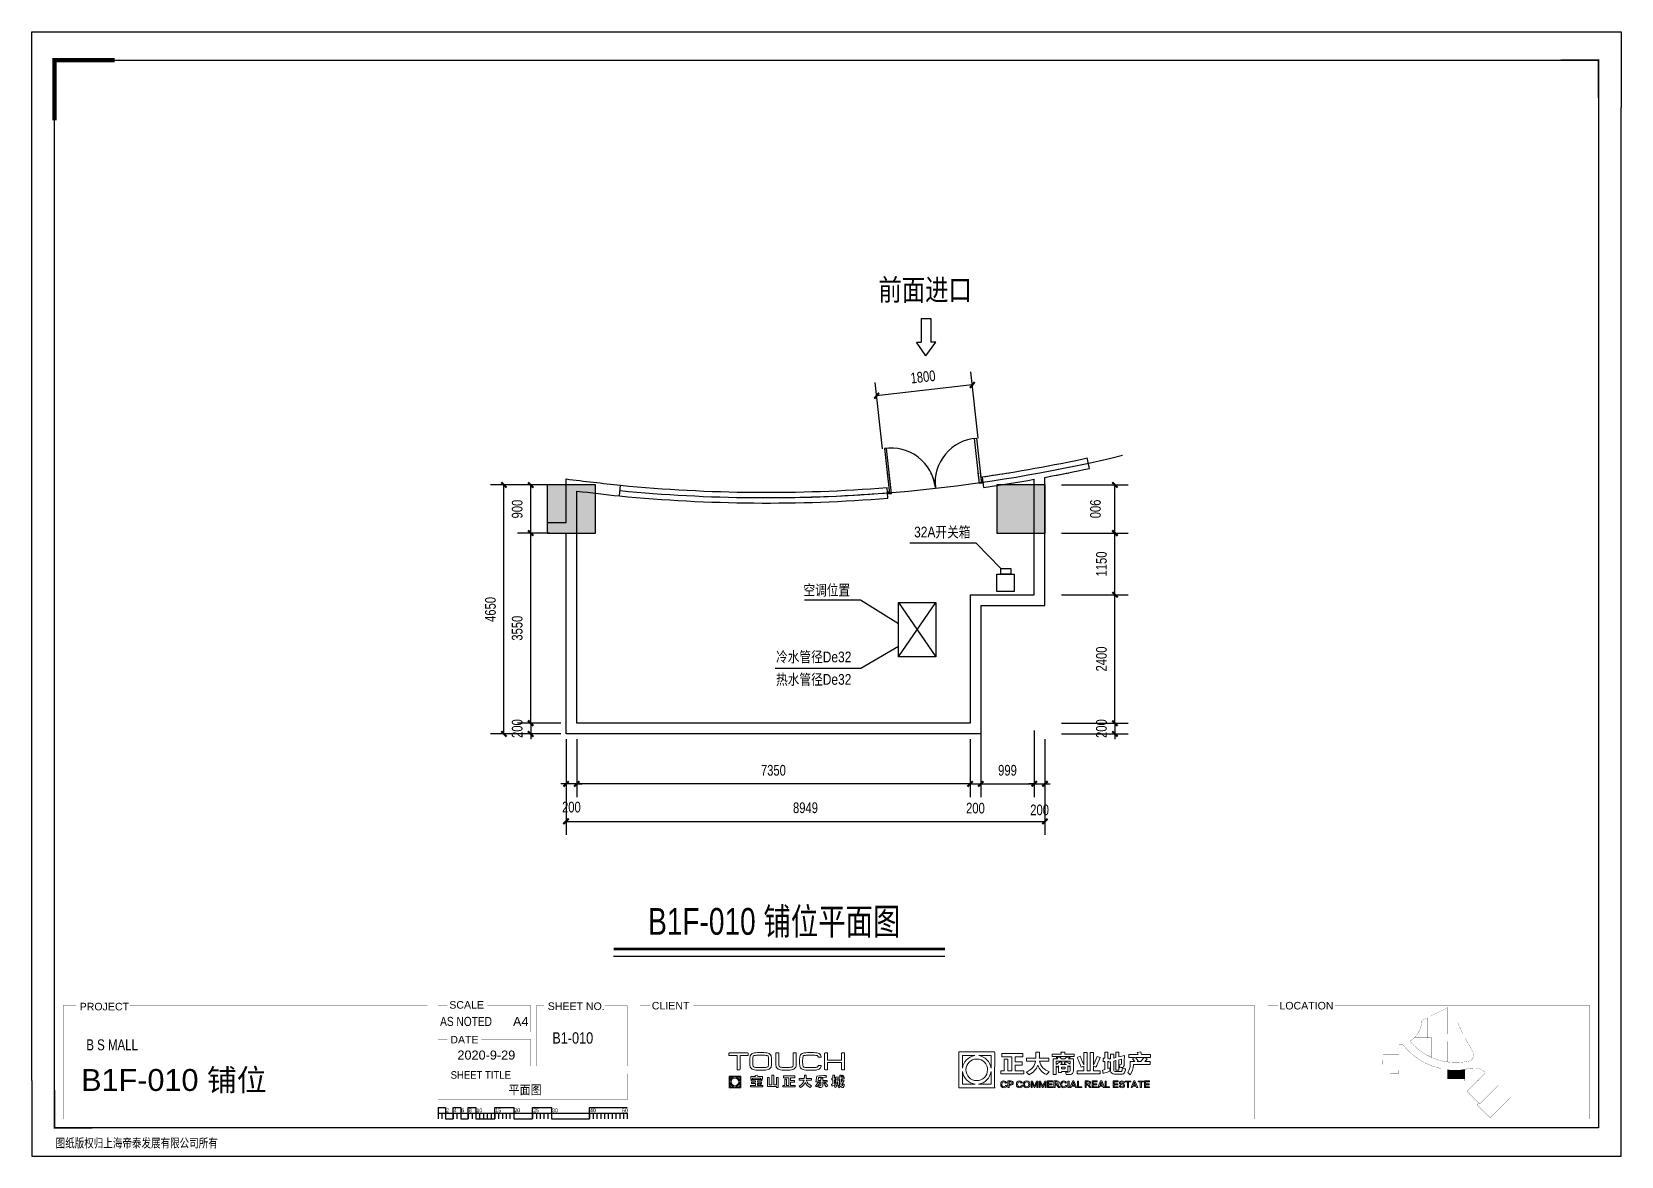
# Model space of a CAD drawing. Extents: x 85517 to 115217, y 60063 to 81065.
import ezdxf
from ezdxf.enums import TextEntityAlignment as Align

# ---------------------------------------------------------------- set-up
doc = ezdxf.new("R2010")
doc.units = 0
doc.header["$LTSCALE"] = 1000
doc.layers.get('Defpoints').update_dxf_attribs({"color": 212})
for name, color, linetype in [('0-土建-DOTE', 251, 'Continuous'), ('0-土建-墙体', 7, 'Continuous'), ('0-土建-柱填充', 251, 'Continuous'), ('0-土建-窗', 4, 'Continuous'), ('0-土建-门窗', 3, 'Continuous'), ('01-CCI-租户面积', 6, 'Continuous'), ('DIM TEXT', 7, 'Continuous'), ('图层 1', 7, 'Continuous'), ('新增油烟管井2014-08-06', 2, 'Continuous')]:
    doc.layers.add(name, color=color, linetype=linetype)
doc.layers.add('H-外墙百叶', color=3, linetype='Continuous', lineweight=25)
doc.styles.get("Standard").update_dxf_attribs({"font": 'arial.ttf', "width": 0.75})
doc.styles.add('黑体', font='simhei.ttf', dxfattribs={"width": 0.8})
doc.dimstyles.get("Standard").update_dxf_attribs({"dimscale": 100, "dimtxt": 2, "dimasz": 1, "dimexe": 2.5, "dimexo": 3, "dimgap": 1.5, "dimtad": 1, "dimdec": 0, "dimzin": 0, "dimdsep": 46, "dimtxsty": 'Standard', "dimblk": 'ARCHTICK', "dimcen": 0.09, "dimclrd": 3, "dimclre": 3, "dimclrt": 7, "dimadec": 0, "dimazin": 0, "dimtfac": 1, "dimtdec": 0, "dimtix": 1, "dimtmove": 2, "dimatfit": 3, "dimfxl": 0, "dimtolj": 1, "dimtzin": 0, "dimarcsym": 0})

msp = doc.modelspace()

# ---------------------------------------------------------------- texts
at = {"insert": (97034.1, 64698.6), "char_height": 500, "width": 6808.082, "attachment_point": 1}
msp.add_mtext('B1F-010 {\\fSimSun|b0|i0|c134|p2;铺位平面图}', dxfattribs=at)
at = {"layer": 'DIM TEXT', "width": 0.8}
for s, p in [('32A开关箱', (102004.4, 71620.5)), ('空调位置', (99935.4, 70536.6)), ('冷水管径De32', (99424.2, 69287.8)), ('热水管径De32', (99424.2, 68868.5))]:
    msp.add_text(s, height=200, dxfattribs=at).set_placement(p)
at = {"layer": '新增油烟管井2014-08-06', "color": 0, "style": '黑体', "width": 0.8}
msp.add_text('前面进口', height=400, dxfattribs=at).set_placement((101337, 76045.3))

# ---------------------------------------------------------------- blocks, each defined once
blk = doc.blocks.new('A-地下室二层墙体$0$DOOR_C01')
for p, q in [((-0.48, 0.46), (-0.48, -0.01)), ((-0.46, -0.01), (-0.46, 0.46)), ((0.46, -0.01), (0.46, 0.46)), ((0.48, 0.46), (0.48, -0.01)), ((-0.5, -0.01), (-0.5, 0.01)), ((-0.5, 0.01), (-0.48, 0.01)), ((0.5, 0.01), (0.48, 0.01)), ((0.5, -0.01), (0.5, 0.01)), ((-0.5, -0.01), (-0.46, -0.01)), ((0.5, -0.01), (0.46, -0.01))]:
    blk.add_line(p, q)
for centre, start, end in [((-0.46, 0), 0, 92.4919), ((0.46, 0), 87.5081, 180)]:
    blk.add_arc(centre, 0.46, start, end)
blk = doc.blocks.new('_ArchTick')
at = {"color": 0, "linetype": 'ByBlock', "const_width": 0.4}
blk.add_lwpolyline([(-0.5, -0.5), (0.5, 0.5)], dxfattribs=at)
blk = doc.blocks.new('*D59')
at = {"layer": 'Defpoints', "color": 0, "transparency": 16777216}
for p in [(95500, 68150), (95700, 68150), (95500, 67017)]:
    blk.add_point(p, dxfattribs=at)
at = {"layer": '新增油烟管井2014-08-06', "color": 3, "lineweight": -2, "transparency": 16777216}
for p, q in [((95500, 67850), (95500, 66767)), ((95700, 67850), (95700, 66767)), ((95500, 67017), (95400, 67017)), ((95700, 67017), (95500, 67017)), ((95700, 67017), (95800, 67017))]:
    blk.add_line(p, q, dxfattribs=at)
at = {"layer": '新增油烟管井2014-08-06', "color": 3, "lineweight": -2, "transparency": 16777216, "xscale": 100, "yscale": 100, "zscale": 100}
for p, rotation in [((95500, 67017), 6.30742159990393e-09), ((95700, 67017), 180.0000000063074)]:
    blk.add_blockref('_ArchTick', p, dxfattribs=dict(at, rotation=rotation))
at = {"layer": '新增油烟管井2014-08-06', "color": 7, "transparency": 16777216, "insert": (95600, 66582), "char_height": 200, "attachment_point": 5, "rotation": 0}
blk.add_mtext('\\A1;200', dxfattribs=at)
blk = doc.blocks.new('*D60')
at = {"layer": 'Defpoints', "color": 0, "transparency": 16777216}
for p in [(104249, 68150), (104449, 68150), (104449, 67017)]:
    blk.add_point(p, dxfattribs=at)
at = {"layer": '新增油烟管井2014-08-06', "color": 3, "lineweight": -2, "transparency": 16777216}
for p, q in [((104249, 67850), (104249, 66767)), ((104449, 67850), (104449, 66767)), ((104249, 67017), (104149, 67017)), ((104249, 67017), (104449, 67017)), ((104449, 67017), (104549, 67017))]:
    blk.add_line(p, q, dxfattribs=at)
at = {"layer": '新增油烟管井2014-08-06', "color": 3, "lineweight": -2, "transparency": 16777216, "xscale": 100, "yscale": 100, "zscale": 100}
blk.add_blockref('_ArchTick', (104249, 67017), dxfattribs=at)
at = {"layer": '新增油烟管井2014-08-06', "color": 3, "lineweight": -2, "transparency": 16777216, "xscale": 100, "yscale": 100, "zscale": 100, "rotation": 180}
blk.add_blockref('_ArchTick', (104449, 67017), dxfattribs=at)
at = {"layer": '新增油烟管井2014-08-06', "color": 7, "transparency": 16777216, "insert": (104349, 66530), "char_height": 200, "attachment_point": 5}
blk.add_mtext('\\A1;200', dxfattribs=at)
blk = doc.blocks.new('*D61')
at = {"layer": 'Defpoints', "color": 0, "transparency": 16777216}
for p in [(103921, 68150), (103921, 67950), (105757, 67950)]:
    blk.add_point(p, dxfattribs=at)
at = {"layer": '新增油烟管井2014-08-06', "color": 3, "lineweight": -2, "transparency": 16777216}
for p, q in [((104757, 68150), (106007, 68150)), ((105757, 68150), (105757, 68250)), ((105757, 68150), (105757, 67950)), ((104757, 67950), (106007, 67950)), ((105757, 67950), (105757, 67850))]:
    blk.add_line(p, q, dxfattribs=at)
at = {"layer": '新增油烟管井2014-08-06', "color": 3, "lineweight": -2, "transparency": 16777216, "xscale": 100, "yscale": 100, "zscale": 100}
for p, rotation in [((105757, 68150), 270), ((105757, 67950), 90)]:
    blk.add_blockref('_ArchTick', p, dxfattribs=dict(at, rotation=rotation))
at = {"layer": '新增油烟管井2014-08-06', "color": 7, "transparency": 16777216, "insert": (105505, 68050), "char_height": 200, "attachment_point": 5, "rotation": 90}
blk.add_mtext('\\A1;200', dxfattribs=at)
blk = doc.blocks.new('*D62')
at = {"layer": 'Defpoints', "color": 0, "transparency": 16777216}
for p in [(103921, 70550), (105757, 70550), (103921, 68150)]:
    blk.add_point(p, dxfattribs=at)
at = {"layer": '新增油烟管井2014-08-06', "color": 3, "lineweight": -2, "transparency": 16777216}
for p, q in [((104757, 70550), (106007, 70550)), ((105757, 68150), (105757, 70550)), ((104757, 68150), (106007, 68150))]:
    blk.add_line(p, q, dxfattribs=at)
at = {"layer": '新增油烟管井2014-08-06', "color": 3, "lineweight": -2, "transparency": 16777216, "xscale": 100, "yscale": 100, "zscale": 100}
for p, rotation in [((105757, 70550), 90), ((105757, 68150), 270)]:
    blk.add_blockref('_ArchTick', p, dxfattribs=dict(at, rotation=rotation))
at = {"layer": '新增油烟管井2014-08-06', "color": 7, "transparency": 16777216, "insert": (105505, 69350), "char_height": 200, "attachment_point": 5, "rotation": 90}
blk.add_mtext('\\A1;2400', dxfattribs=at)
blk = doc.blocks.new('*D63')
at = {"layer": 'Defpoints', "color": 0, "transparency": 16777216}
for p in [(103921, 71700), (105757, 71700), (103921, 70550)]:
    blk.add_point(p, dxfattribs=at)
at = {"layer": '新增油烟管井2014-08-06', "color": 3, "lineweight": -2, "transparency": 16777216}
for p, q in [((104757, 71700), (106007, 71700)), ((105757, 70550), (105757, 71700)), ((104757, 70550), (106007, 70550))]:
    blk.add_line(p, q, dxfattribs=at)
at = {"layer": '新增油烟管井2014-08-06', "color": 3, "lineweight": -2, "transparency": 16777216, "xscale": 100, "yscale": 100, "zscale": 100}
for p, rotation in [((105757, 71700), 90), ((105757, 70550), 270)]:
    blk.add_blockref('_ArchTick', p, dxfattribs=dict(at, rotation=rotation))
at = {"layer": '新增油烟管井2014-08-06', "color": 7, "transparency": 16777216, "insert": (105505, 71125), "char_height": 200, "attachment_point": 5, "rotation": 90}
blk.add_mtext('\\A1;1150', dxfattribs=at)
blk = doc.blocks.new('*D64')
at = {"layer": 'Defpoints', "color": 0, "transparency": 16777216}
for p in [(104121, 72600), (105756, 72602), (104122, 71700)]:
    blk.add_point(p, dxfattribs=at)
at = {"layer": '新增油烟管井2014-08-06', "color": 3, "lineweight": -2, "transparency": 16777216}
for p, q in [((104756, 72601), (106006, 72602)), ((105757, 71702), (105756, 72602)), ((104757, 71701), (106007, 71702))]:
    blk.add_line(p, q, dxfattribs=at)
at = {"layer": '新增油烟管井2014-08-06', "color": 3, "lineweight": -2, "transparency": 16777216, "xscale": 100, "yscale": 100, "zscale": 100}
for p, rotation in [((105756, 72602), 90.07752486366915), ((105757, 71702), 270.0775248636692)]:
    blk.add_blockref('_ArchTick', p, dxfattribs=dict(at, rotation=rotation))
at = {"layer": '新增油烟管井2014-08-06', "color": 7, "transparency": 16777216, "insert": (105390, 72153), "char_height": 200, "attachment_point": 5, "rotation": 270.0775}
blk.add_mtext('\\A1;900', dxfattribs=at)
blk = doc.blocks.new('*D65')
at = {"layer": 'Defpoints', "color": 0, "transparency": 16777216}
for p in [(95700, 68150), (94840, 67950), (95700, 67950)]:
    blk.add_point(p, dxfattribs=at)
at = {"layer": '新增油烟管井2014-08-06', "color": 3, "lineweight": -2, "transparency": 16777216}
for p, q in [((95400, 68150), (94590, 68150)), ((94840, 68150), (94840, 68250)), ((94840, 68150), (94840, 67950)), ((95400, 67950), (94590, 67950)), ((94840, 67950), (94840, 67850))]:
    blk.add_line(p, q, dxfattribs=at)
at = {"layer": '新增油烟管井2014-08-06', "color": 3, "lineweight": -2, "transparency": 16777216, "xscale": 100, "yscale": 100, "zscale": 100}
for p, rotation in [((94840, 68150), 270), ((94840, 67950), 90)]:
    blk.add_blockref('_ArchTick', p, dxfattribs=dict(at, rotation=rotation))
at = {"layer": '新增油烟管井2014-08-06', "color": 7, "transparency": 16777216, "insert": (94588, 68050), "char_height": 200, "attachment_point": 5, "rotation": 90}
blk.add_mtext('\\A1;200', dxfattribs=at)
blk = doc.blocks.new('*D66')
at = {"layer": 'Defpoints', "color": 0, "transparency": 16777216}
for p in [(94840, 71700), (95500, 71700), (95500, 68150)]:
    blk.add_point(p, dxfattribs=at)
at = {"layer": '新增油烟管井2014-08-06', "color": 3, "lineweight": -2, "transparency": 16777216}
for p, q in [((95200, 71700), (94590, 71700)), ((94840, 68150), (94840, 71700)), ((95200, 68150), (94590, 68150))]:
    blk.add_line(p, q, dxfattribs=at)
at = {"layer": '新增油烟管井2014-08-06', "color": 3, "lineweight": -2, "transparency": 16777216, "xscale": 100, "yscale": 100, "zscale": 100}
for p, rotation in [((94840, 71700), 90), ((94840, 68150), 270)]:
    blk.add_blockref('_ArchTick', p, dxfattribs=dict(at, rotation=rotation))
at = {"layer": '新增油烟管井2014-08-06', "color": 7, "transparency": 16777216, "insert": (94588, 69925), "char_height": 200, "attachment_point": 5, "rotation": 90}
blk.add_mtext('\\A1;3550', dxfattribs=at)
blk = doc.blocks.new('*D67')
at = {"layer": 'Defpoints', "color": 0, "transparency": 16777216}
for p in [(94840, 72600), (95150, 72600), (95150, 71700)]:
    blk.add_point(p, dxfattribs=at)
at = {"layer": '新增油烟管井2014-08-06', "color": 3, "lineweight": -2, "transparency": 16777216}
for p, q in [((94850, 72600), (94590, 72600)), ((94840, 71700), (94840, 72600)), ((94850, 71700), (94590, 71700))]:
    blk.add_line(p, q, dxfattribs=at)
at = {"layer": '新增油烟管井2014-08-06', "color": 3, "lineweight": -2, "transparency": 16777216, "xscale": 100, "yscale": 100, "zscale": 100}
for p, rotation in [((94840, 72600), 90), ((94840, 71700), 270)]:
    blk.add_blockref('_ArchTick', p, dxfattribs=dict(at, rotation=rotation))
at = {"layer": '新增油烟管井2014-08-06', "color": 7, "transparency": 16777216, "insert": (94588, 72150), "char_height": 200, "attachment_point": 5, "rotation": 90}
blk.add_mtext('\\A1;900', dxfattribs=at)
blk = doc.blocks.new('*D68')
at = {"layer": 'Defpoints', "color": 0, "transparency": 16777216}
for p in [(95500, 68571), (104449, 68571), (104449, 66317)]:
    blk.add_point(p, dxfattribs=at)
at = {"layer": '新增油烟管井2014-08-06', "color": 3, "lineweight": -2, "transparency": 16777216}
for p, q in [((95500, 67317), (95500, 66067)), ((104449, 67317), (104449, 66067)), ((95500, 66317), (104449, 66317))]:
    blk.add_line(p, q, dxfattribs=at)
at = {"layer": '新增油烟管井2014-08-06', "color": 3, "lineweight": -2, "transparency": 16777216, "xscale": 100, "yscale": 100, "zscale": 100, "rotation": 180}
blk.add_blockref('_ArchTick', (95500, 66317), dxfattribs=at)
at = {"layer": '新增油烟管井2014-08-06', "color": 3, "lineweight": -2, "transparency": 16777216, "xscale": 100, "yscale": 100, "zscale": 100}
blk.add_blockref('_ArchTick', (104449, 66317), dxfattribs=at)
at = {"layer": '新增油烟管井2014-08-06', "color": 7, "transparency": 16777216, "insert": (99974, 66570), "char_height": 200, "attachment_point": 5}
blk.add_mtext('\\A1;8949', dxfattribs=at)
blk = doc.blocks.new('*D69')
at = {"layer": 'Defpoints', "color": 0, "transparency": 16777216}
for p in [(94340, 72600), (96000, 72600), (96000, 67950)]:
    blk.add_point(p, dxfattribs=at)
at = {"layer": '新增油烟管井2014-08-06', "color": 3, "lineweight": -2, "transparency": 16777216}
for p, q in [((95340, 72600), (94090, 72600)), ((94340, 67950), (94340, 72600)), ((95340, 67950), (94090, 67950))]:
    blk.add_line(p, q, dxfattribs=at)
at = {"layer": '新增油烟管井2014-08-06', "color": 3, "lineweight": -2, "transparency": 16777216, "xscale": 100, "yscale": 100, "zscale": 100}
for p, rotation in [((94340, 72600), 90), ((94340, 67950), 270)]:
    blk.add_blockref('_ArchTick', p, dxfattribs=dict(at, rotation=rotation))
at = {"layer": '新增油烟管井2014-08-06', "color": 7, "transparency": 16777216, "insert": (94088, 70275), "char_height": 200, "attachment_point": 5, "rotation": 90}
blk.add_mtext('\\A1;4650', dxfattribs=at)
blk = doc.blocks.new('*D73')
at = {"layer": 'Defpoints', "color": 0, "transparency": 16777216}
for p in [(101304, 74267), (103368, 72005), (101579, 71805)]:
    blk.add_point(p, dxfattribs=at)
at = {"layer": '新增油烟管井2014-08-06', "color": 3, "lineweight": -2, "transparency": 16777216}
for p, q in [((103204, 73474), (103065, 74716)), ((101415, 73274), (101276, 74516)), ((103092, 74468), (101304, 74267))]:
    blk.add_line(p, q, dxfattribs=at)
at = {"layer": '新增油烟管井2014-08-06', "color": 3, "lineweight": -2, "transparency": 16777216, "xscale": 100, "yscale": 100, "zscale": 100}
for p, rotation in [((101304, 74267), 186.3890026583373), ((103092, 74468), 6.389002658337279)]:
    blk.add_blockref('_ArchTick', p, dxfattribs=dict(at, rotation=rotation))
at = {"layer": '新增油烟管井2014-08-06', "color": 7, "transparency": 16777216, "insert": (102170, 74618), "char_height": 200, "attachment_point": 5, "rotation": 6.389}
blk.add_mtext('\\A1;1800', dxfattribs=at)
blk = doc.blocks.new('*D74')
at = {"layer": 'Defpoints', "color": 0, "transparency": 16777216}
for p in [(103250, 70350), (104249, 70350), (104249, 67017)]:
    blk.add_point(p, dxfattribs=at)
at = {"layer": '新增油烟管井2014-08-06', "color": 3, "lineweight": -2, "transparency": 16777216}
for p, q in [((103250, 68017), (103250, 66767)), ((104249, 68017), (104249, 66767)), ((103250, 67017), (104249, 67017))]:
    blk.add_line(p, q, dxfattribs=at)
at = {"layer": '新增油烟管井2014-08-06', "color": 3, "lineweight": -2, "transparency": 16777216, "xscale": 100, "yscale": 100, "zscale": 100, "rotation": 180}
blk.add_blockref('_ArchTick', (103250, 67017), dxfattribs=at)
at = {"layer": '新增油烟管井2014-08-06', "color": 3, "lineweight": -2, "transparency": 16777216, "xscale": 100, "yscale": 100, "zscale": 100}
blk.add_blockref('_ArchTick', (104249, 67017), dxfattribs=at)
at = {"layer": '新增油烟管井2014-08-06', "color": 7, "transparency": 16777216, "insert": (103749, 67270), "char_height": 200, "attachment_point": 5}
blk.add_mtext('\\A1;999', dxfattribs=at)
blk = doc.blocks.new('*D75')
at = {"layer": 'Defpoints', "color": 0, "transparency": 16777216}
for p in [(95700, 68150), (103050, 68150), (95700, 67017)]:
    blk.add_point(p, dxfattribs=at)
at = {"layer": '新增油烟管井2014-08-06', "color": 3, "lineweight": -2, "transparency": 16777216}
for p, q in [((95700, 67850), (95700, 66767)), ((103050, 67850), (103050, 66767)), ((103050, 67017), (95700, 67017))]:
    blk.add_line(p, q, dxfattribs=at)
at = {"layer": '新增油烟管井2014-08-06', "color": 3, "lineweight": -2, "transparency": 16777216, "xscale": 100, "yscale": 100, "zscale": 100, "rotation": 180}
blk.add_blockref('_ArchTick', (95700, 67017), dxfattribs=at)
at = {"layer": '新增油烟管井2014-08-06', "color": 3, "lineweight": -2, "transparency": 16777216, "xscale": 100, "yscale": 100, "zscale": 100}
blk.add_blockref('_ArchTick', (103050, 67017), dxfattribs=at)
at = {"layer": '新增油烟管井2014-08-06', "color": 7, "transparency": 16777216, "insert": (99375, 67270), "char_height": 200, "attachment_point": 5}
blk.add_mtext('\\A1;7350', dxfattribs=at)
blk = doc.blocks.new('*D76')
at = {"layer": 'Defpoints', "color": 0, "transparency": 16777216}
for p in [(103050, 68150), (103250, 68150), (103250, 67017)]:
    blk.add_point(p, dxfattribs=at)
at = {"layer": '新增油烟管井2014-08-06', "color": 3, "lineweight": -2, "transparency": 16777216}
for p, q in [((103050, 67850), (103050, 66767)), ((103250, 67850), (103250, 66767)), ((103050, 67017), (102950, 67017)), ((103050, 67017), (103250, 67017)), ((103250, 67017), (103350, 67017))]:
    blk.add_line(p, q, dxfattribs=at)
at = {"layer": '新增油烟管井2014-08-06', "color": 3, "lineweight": -2, "transparency": 16777216, "xscale": 100, "yscale": 100, "zscale": 100}
blk.add_blockref('_ArchTick', (103050, 67017), dxfattribs=at)
at = {"layer": '新增油烟管井2014-08-06', "color": 3, "lineweight": -2, "transparency": 16777216, "xscale": 100, "yscale": 100, "zscale": 100, "rotation": 180}
blk.add_blockref('_ArchTick', (103250, 67017), dxfattribs=at)
at = {"layer": '新增油烟管井2014-08-06', "color": 7, "transparency": 16777216, "insert": (103150, 66563), "char_height": 200, "attachment_point": 5}
blk.add_mtext('\\A1;200', dxfattribs=at)
blk = doc.blocks.new('block 47')
at = {"layer": '图层 1', "lineweight": 0}
for points in [[(122.06, -57.89), (122.06, -56.7), (123.44, -56.7), (123.44, -52.04), (124.83, -52.04), (124.83, -56.7), (126.49, -56.7), (126.49, -51.01), (122.45, -51.01), (122.45, -49.7), (130.99, -49.7), (130.99, -51.01), (127.87, -51.01), (127.87, -53.06), (130.64, -53.06), (130.64, -54.37), (127.87, -54.37), (127.87, -56.7), (131.31, -56.7), (131.31, -57.89), (122.06, -57.89)], [(146.62, -55.95), (148.08, -55.95), (148.08, -55.2), (146.62, -55.2), (146.62, -55.95)]]:
    blk.add_lwpolyline(points, dxfattribs=at)
for points, knots in [([(132.5, -52.83), (132.5, -52.83), (132.5, -51.52), (132.5, -51.52), (132.5, -51.52), (136.22, -51.52), (136.22, -51.52), (136.27, -50.84), (136.3, -50.05), (136.3, -49.15), (136.3, -49.15), (137.72, -49.15), (137.72, -49.15), (137.72, -49.44), (137.71, -49.84), (137.68, -50.34), (137.68, -50.89), (137.67, -51.29), (137.64, -51.52), (137.64, -51.52), (141.51, -51.52), (141.51, -51.52), (141.51, -51.52), (141.51, -52.83), (141.51, -52.83), (141.51, -52.83), (137.72, -52.83), (137.72, -52.83), (138.27, -54.94), (139.59, -56.35), (141.67, -57.06), (141.2, -57.5), (140.83, -57.91), (140.57, -58.28), (138.83, -57.47), (137.64, -56.2), (137.01, -54.49), (136.48, -56.1), (135.28, -57.37), (133.41, -58.32), (133.38, -58.3), (133.33, -58.23), (133.25, -58.12), (132.91, -57.73), (132.61, -57.43), (132.34, -57.22), (134.64, -56.19), (135.89, -54.72), (136.1, -52.83), (136.1, -52.83), (132.5, -52.83), (132.5, -52.83)], [0, 0, 0, 0, 1, 1, 1, 2, 2, 2, 3, 3, 3, 4, 4, 4, 5, 5, 5, 6, 6, 6, 7, 7, 7, 8, 8, 8, 9, 9, 9, 10, 10, 10, 11, 11, 11, 12, 12, 12, 13, 13, 13, 14, 14, 14, 15, 15, 15, 16, 16, 16, 17, 17, 17, 17]), ([(142.86, -50.97), (142.86, -50.97), (142.86, -49.94), (142.86, -49.94), (142.86, -49.94), (146.58, -49.94), (146.58, -49.94), (146.58, -49.91), (146.57, -49.86), (146.54, -49.78), (146.49, -49.62), (146.43, -49.41), (146.38, -49.15), (146.38, -49.15), (147.96, -49.11), (147.96, -49.11), (147.96, -49.37), (147.99, -49.65), (148.04, -49.94), (148.04, -49.94), (151.8, -49.94), (151.8, -49.94), (151.8, -49.94), (151.8, -50.97), (151.8, -50.97), (151.8, -50.97), (142.86, -50.97), (142.86, -50.97)], [0, 0, 0, 0, 1, 1, 1, 2, 2, 2, 3, 3, 3, 4, 4, 4, 5, 5, 5, 6, 6, 6, 7, 7, 7, 8, 8, 8, 9, 9, 9, 9]), ([(143.22, -58.28), (143.22, -58.28), (143.22, -51.84), (143.22, -51.84), (143.22, -51.84), (145.08, -51.84), (145.08, -51.84), (145.02, -51.76), (144.95, -51.65), (144.84, -51.52), (144.71, -51.36), (144.62, -51.26), (144.56, -51.21), (144.56, -51.21), (146.11, -51.21), (146.11, -51.21), (146.16, -51.26), (146.24, -51.36), (146.34, -51.52), (146.45, -51.65), (146.53, -51.76), (146.58, -51.84), (146.58, -51.84), (148.08, -51.84), (148.08, -51.84), (148.13, -51.79), (148.2, -51.69), (148.28, -51.56), (148.38, -51.46), (148.5, -51.34), (148.64, -51.21), (148.64, -51.21), (150.14, -51.21), (150.14, -51.21), (149.95, -51.44), (149.76, -51.65), (149.54, -51.84), (149.54, -51.84), (151.48, -51.84), (151.48, -51.84), (151.48, -51.84), (151.48, -56.7), (151.48, -56.7), (151.48, -57.62), (151.06, -58.12), (150.22, -58.2), (149.87, -58.26), (149.32, -58.28), (148.56, -58.28), (148.48, -57.75), (148.4, -57.39), (148.32, -57.18), (148.53, -57.2), (148.89, -57.22), (149.39, -57.22), (149.94, -57.22), (150.22, -56.95), (150.22, -56.42), (150.22, -56.42), (150.22, -54.76), (150.22, -54.76), (150.22, -54.76), (149.94, -55.12), (149.94, -55.12), (149.7, -54.96), (149.47, -54.8), (149.23, -54.65), (149.23, -54.65), (149.23, -56.98), (149.23, -56.98), (149.23, -56.98), (146.62, -56.98), (146.62, -56.98), (146.62, -56.98), (146.62, -57.37), (146.62, -57.37), (146.62, -57.37), (145.43, -57.37), (145.43, -57.37), (145.43, -57.37), (145.43, -54.76), (145.43, -54.76), (145.38, -54.82), (145.29, -54.88), (145.16, -54.96), (145.02, -55.07), (144.92, -55.15), (144.84, -55.2), (144.81, -55.15), (144.73, -55.03), (144.6, -54.84), (144.73, -55), (144.7, -54.95), (144.48, -54.69), (144.48, -54.69), (144.48, -58.28), (144.48, -58.28), (144.48, -58.28), (143.22, -58.28), (143.22, -58.28)], [0, 0, 0, 0, 1, 1, 1, 2, 2, 2, 3, 3, 3, 4, 4, 4, 5, 5, 5, 6, 6, 6, 7, 7, 7, 8, 8, 8, 9, 9, 9, 10, 10, 10, 11, 11, 11, 12, 12, 12, 13, 13, 13, 14, 14, 14, 15, 15, 15, 16, 16, 16, 17, 17, 17, 18, 18, 18, 19, 19, 19, 20, 20, 20, 21, 21, 21, 22, 22, 22, 23, 23, 23, 24, 24, 24, 25, 25, 25, 26, 26, 26, 27, 27, 27, 28, 28, 28, 29, 29, 29, 30, 30, 30, 31, 31, 31, 32, 32, 32, 33, 33, 33, 33]), ([(155.68, -54.25), (155.68, -54.25), (155.68, -49.31), (155.68, -49.31), (155.68, -49.31), (157.06, -49.31), (157.06, -49.31), (157.06, -49.31), (157.06, -56.7), (157.06, -56.7), (157.06, -56.7), (158.25, -56.7), (158.25, -56.7), (158.25, -56.7), (158.25, -49.31), (158.25, -49.31), (158.25, -49.31), (159.59, -49.31), (159.59, -49.31), (159.59, -49.31), (159.59, -54.37), (159.59, -54.37), (160.12, -53.37), (160.62, -52.19), (161.09, -50.85), (161.09, -50.85), (162.32, -51.36), (162.32, -51.36), (162.06, -52.02), (161.59, -53.09), (160.94, -54.57), (160.8, -54.88), (160.7, -55.12), (160.62, -55.28), (160.62, -55.28), (159.59, -54.8), (159.59, -54.8), (159.59, -54.8), (159.59, -56.7), (159.59, -56.7), (159.59, -56.7), (162.32, -56.7), (162.32, -56.7), (162.32, -56.7), (162.32, -57.89), (162.32, -57.89), (162.32, -57.89), (153.03, -57.89), (153.03, -57.89), (153.03, -57.89), (153.03, -56.7), (153.03, -56.7), (153.03, -56.7), (155.68, -56.7), (155.68, -56.7), (155.68, -56.7), (155.68, -54.84), (155.68, -54.84), (155.68, -54.84), (154.61, -55.28), (154.61, -55.28), (154.11, -53.8), (153.59, -52.46), (153.07, -51.25), (153.07, -51.25), (154.21, -50.73), (154.21, -50.73), (154.29, -50.94), (154.43, -51.27), (154.61, -51.72), (154.87, -52.3), (155.23, -53.14), (155.68, -54.25)], [0, 0, 0, 0, 1, 1, 1, 2, 2, 2, 3, 3, 3, 4, 4, 4, 5, 5, 5, 6, 6, 6, 7, 7, 7, 8, 8, 8, 9, 9, 9, 10, 10, 10, 11, 11, 11, 12, 12, 12, 13, 13, 13, 14, 14, 14, 15, 15, 15, 16, 16, 16, 17, 17, 17, 18, 18, 18, 19, 19, 19, 20, 20, 20, 21, 21, 21, 22, 22, 22, 23, 23, 23, 24, 24, 24, 24]), ([(168.73, -51.36), (168.73, -51.36), (168.73, -49.11), (168.73, -49.11), (168.73, -49.11), (169.99, -49.11), (169.99, -49.11), (169.99, -49.11), (169.99, -51.05), (169.99, -51.05), (169.99, -51.05), (172.17, -50.57), (172.17, -50.57), (172.17, -51.07), (172.15, -51.72), (172.13, -52.51), (172.1, -53.01), (172.09, -53.54), (172.09, -54.09), (172.06, -54.8), (171.81, -55.23), (171.34, -55.36), (171.02, -55.38), (170.69, -55.42), (170.35, -55.48), (170.27, -55.05), (170.16, -54.65), (170.03, -54.25), (170.27, -54.25), (170.47, -54.25), (170.63, -54.25), (170.84, -54.22), (170.94, -54.09), (170.94, -53.85), (170.97, -53.46), (170.98, -52.85), (170.98, -52.04), (170.98, -52.04), (169.99, -52.27), (169.99, -52.27), (169.99, -52.27), (169.99, -56.5), (169.99, -56.5), (169.99, -56.5), (168.73, -56.5), (168.73, -56.5), (168.73, -56.5), (168.73, -52.59), (168.73, -52.59), (168.73, -52.59), (167.86, -52.79), (167.86, -52.79), (167.86, -52.79), (167.86, -56.54), (167.86, -56.54), (167.88, -56.86), (168.1, -57.03), (168.49, -57.06), (168.49, -57.06), (170.31, -57.06), (170.31, -57.06), (170.86, -57.06), (171.17, -56.91), (171.22, -56.62), (171.3, -56.28), (171.35, -55.91), (171.38, -55.52), (171.59, -55.62), (171.86, -55.74), (172.21, -55.87), (172.42, -55.95), (172.58, -56.02), (172.68, -56.07), (172.52, -56.7), (172.39, -57.12), (172.29, -57.33), (172.05, -57.83), (171.61, -58.08), (170.98, -58.08), (170.98, -58.08), (168.21, -58.08), (168.21, -58.08), (167.16, -58.08), (166.62, -57.62), (166.59, -56.7), (166.59, -56.7), (166.59, -53.1), (166.59, -53.1), (166.59, -53.1), (166, -53.26), (166, -53.26), (166, -53.26), (165.92, -52.95), (165.92, -52.95), (165.92, -52.95), (165.49, -52.95), (165.49, -52.95), (165.49, -52.95), (165.49, -55.79), (165.49, -55.79), (165.78, -55.71), (166.05, -55.63), (166.32, -55.55), (166.29, -55.82), (166.29, -56.25), (166.32, -56.86), (166.08, -56.94), (165.74, -57.06), (165.29, -57.22), (164.52, -57.43), (163.94, -57.61), (163.55, -57.77), (163.55, -57.77), (163.31, -56.42), (163.31, -56.42), (163.63, -56.35), (163.93, -56.27), (164.22, -56.19), (164.22, -56.19), (164.22, -52.95), (164.22, -52.95), (164.22, -52.95), (163.51, -52.95), (163.51, -52.95), (163.51, -52.95), (163.51, -51.64), (163.51, -51.64), (163.51, -51.64), (164.22, -51.64), (164.22, -51.64), (164.22, -51.64), (164.22, -49.11), (164.22, -49.11), (164.22, -49.11), (165.49, -49.11), (165.49, -49.11), (165.49, -49.11), (165.49, -51.64), (165.49, -51.64), (165.49, -51.64), (166.04, -51.64), (166.04, -51.64), (166.04, -51.64), (166.04, -52), (166.04, -52), (166.04, -52), (166.59, -51.84), (166.59, -51.84), (166.59, -51.84), (166.59, -49.94), (166.59, -49.94), (166.59, -49.94), (167.86, -49.94), (167.86, -49.94), (167.86, -49.94), (167.86, -51.56), (167.86, -51.56), (167.86, -51.56), (168.73, -51.36), (168.73, -51.36)], [0, 0, 0, 0, 1, 1, 1, 2, 2, 2, 3, 3, 3, 4, 4, 4, 5, 5, 5, 6, 6, 6, 7, 7, 7, 8, 8, 8, 9, 9, 9, 10, 10, 10, 11, 11, 11, 12, 12, 12, 13, 13, 13, 14, 14, 14, 15, 15, 15, 16, 16, 16, 17, 17, 17, 18, 18, 18, 19, 19, 19, 20, 20, 20, 21, 21, 21, 22, 22, 22, 23, 23, 23, 24, 24, 24, 25, 25, 25, 26, 26, 26, 27, 27, 27, 28, 28, 28, 29, 29, 29, 30, 30, 30, 31, 31, 31, 32, 32, 32, 33, 33, 33, 34, 34, 34, 35, 35, 35, 36, 36, 36, 37, 37, 37, 38, 38, 38, 39, 39, 39, 40, 40, 40, 41, 41, 41, 42, 42, 42, 43, 43, 43, 44, 44, 44, 45, 45, 45, 46, 46, 46, 47, 47, 47, 48, 48, 48, 49, 49, 49, 50, 50, 50, 51, 51, 51, 52, 52, 52, 53, 53, 53, 53]), ([(174.58, -54.25), (174.58, -54.25), (174.58, -52.99), (174.58, -52.99), (174.58, -52.99), (176.4, -52.99), (176.4, -52.99), (176.38, -52.96), (176.34, -52.92), (176.28, -52.87), (176.1, -52.63), (175.82, -52.3), (175.45, -51.88), (175.45, -51.88), (176.44, -51.29), (176.44, -51.29), (176.44, -51.29), (173.95, -51.29), (173.95, -51.29), (173.95, -51.29), (173.95, -50.1), (173.95, -50.1), (173.95, -50.1), (177.71, -50.1), (177.71, -50.1), (177.68, -50.02), (177.64, -49.9), (177.59, -49.74), (177.51, -49.53), (177.44, -49.39), (177.39, -49.31), (177.39, -49.31), (178.89, -49.07), (178.89, -49.07), (178.97, -49.47), (179.06, -49.81), (179.17, -50.1), (179.17, -50.1), (182.81, -50.1), (182.81, -50.1), (182.81, -50.1), (182.81, -51.29), (182.81, -51.29), (182.81, -51.29), (180.2, -51.29), (180.2, -51.29), (180.2, -51.29), (181.42, -51.88), (181.42, -51.88), (181.03, -52.35), (180.7, -52.72), (180.43, -52.99), (180.43, -52.99), (182.65, -52.99), (182.65, -52.99), (182.65, -52.99), (182.65, -54.17), (182.65, -54.17), (182.65, -54.17), (175.81, -54.17), (175.81, -54.17), (175.81, -54.17), (175.81, -54.41), (175.81, -54.41), (175.81, -55.75), (175.4, -57.08), (174.58, -58.4), (174.35, -58.14), (174.02, -57.81), (173.6, -57.41), (174.2, -56.41), (174.53, -55.36), (174.58, -54.25)], [0, 0, 0, 0, 1, 1, 1, 2, 2, 2, 3, 3, 3, 4, 4, 4, 5, 5, 5, 6, 6, 6, 7, 7, 7, 8, 8, 8, 9, 9, 9, 10, 10, 10, 11, 11, 11, 12, 12, 12, 13, 13, 13, 14, 14, 14, 15, 15, 15, 16, 16, 16, 17, 17, 17, 18, 18, 18, 19, 19, 19, 20, 20, 20, 21, 21, 21, 22, 22, 22, 23, 23, 23, 24, 24, 24, 24]), ([(177.83, -52.71), (177.83, -52.71), (177.35, -52.99), (177.35, -52.99), (177.35, -52.99), (178.89, -52.99), (178.89, -52.99), (179.29, -52.48), (179.68, -51.92), (180.08, -51.29), (180.08, -51.29), (176.64, -51.29), (176.64, -51.29), (176.74, -51.39), (176.9, -51.58), (177.11, -51.84), (177.4, -52.21), (177.64, -52.5), (177.83, -52.71)], [0, 0, 0, 0, 1, 1, 1, 2, 2, 2, 3, 3, 3, 4, 4, 4, 5, 5, 5, 6, 6, 6, 6]), ([(146.26, -52.91), (146.26, -52.91), (146.94, -53.66), (146.94, -53.66), (146.7, -53.87), (146.45, -54.05), (146.18, -54.21), (146.18, -54.21), (148.64, -54.21), (148.64, -54.21), (148.48, -54.13), (148.27, -54), (148, -53.82), (147.87, -53.74), (147.78, -53.68), (147.73, -53.66), (147.73, -53.66), (148.36, -52.95), (148.36, -52.95), (148.99, -53.29), (149.61, -53.66), (150.22, -54.05), (150.22, -54.05), (150.22, -52.87), (150.22, -52.87), (150.22, -52.87), (144.48, -52.87), (144.48, -52.87), (144.48, -52.87), (144.48, -54.17), (144.48, -54.17), (144.8, -53.96), (145.24, -53.66), (145.79, -53.26), (146, -53.1), (146.16, -52.99), (146.26, -52.91)], [0, 0, 0, 0, 1, 1, 1, 2, 2, 2, 3, 3, 3, 4, 4, 4, 5, 5, 5, 6, 6, 6, 7, 7, 7, 8, 8, 8, 9, 9, 9, 10, 10, 10, 11, 11, 11, 12, 12, 12, 12])]:
    blk.add_open_spline(points, degree=3, knots=knots, dxfattribs=at)
blk = doc.blocks.new('block 48')
at = {"layer": '图层 1', "lineweight": 0}
for points in [[(141.43, -63.17), (143.09, -63.17), (143.09, -63.54), (140.99, -63.54), (140.99, -60.84), (143.02, -60.84), (143.02, -61.25), (141.43, -61.25), (141.43, -61.96), (142.93, -61.96), (142.93, -62.35), (141.43, -62.35), (141.43, -63.17)], [(149.29, -60.86), (149.73, -60.86), (149.73, -63.54), (149.29, -63.54), (149.29, -60.86)], [(152.3, -63.54), (152.05, -62.89), (150.84, -62.89), (150.57, -63.54), (150.1, -63.54), (151.23, -60.84), (151.66, -60.84), (152.78, -63.54), (152.3, -63.54)], [(153.09, -60.86), (153.54, -60.86), (153.54, -63.17), (154.89, -63.17), (154.89, -63.54), (153.09, -63.54), (153.09, -60.86)], [(159.52, -63.17), (161.18, -63.17), (161.18, -63.54), (159.08, -63.54), (159.08, -60.84), (161.12, -60.84), (161.12, -61.25), (159.52, -61.25), (159.52, -61.96), (161.03, -61.96), (161.03, -62.35), (159.52, -62.35), (159.52, -63.17)], [(163.61, -63.54), (163.35, -62.89), (162.15, -62.89), (161.87, -63.54), (161.41, -63.54), (162.54, -60.84), (162.96, -60.84), (164.09, -63.54), (163.61, -63.54)], [(164.4, -60.86), (164.85, -60.86), (164.85, -63.17), (166.2, -63.17), (166.2, -63.54), (164.4, -63.54), (164.4, -60.86)], [(168, -63.17), (169.66, -63.17), (169.66, -63.54), (167.56, -63.54), (167.56, -60.84), (169.59, -60.84), (169.59, -61.25), (168, -61.25), (168, -61.96), (169.5, -61.96), (169.5, -62.35), (168, -62.35), (168, -63.17)], [(174.81, -61.25), (173.91, -61.25), (173.91, -63.54), (173.47, -63.54), (173.47, -61.25), (172.56, -61.25), (172.56, -60.86), (174.81, -60.86), (174.81, -61.25)], [(177.12, -63.54), (176.86, -62.89), (175.65, -62.89), (175.38, -63.54), (174.91, -63.54), (176.04, -60.84), (176.47, -60.84), (177.6, -63.54), (177.12, -63.54)], [(179.95, -61.25), (179.06, -61.25), (179.06, -63.54), (178.62, -63.54), (178.62, -61.25), (177.71, -61.25), (177.71, -60.86), (179.95, -60.86), (179.95, -61.25)], [(180.77, -63.17), (182.43, -63.17), (182.43, -63.54), (180.33, -63.54), (180.33, -60.84), (182.37, -60.84), (182.37, -61.25), (180.77, -61.25), (180.77, -61.96), (182.28, -61.96), (182.28, -62.35), (180.77, -62.35), (180.77, -63.17)]]:
    blk.add_lwpolyline(points, dxfattribs=at)
for points, knots in [([(124.4, -61.6), (124.4, -61.6), (123.93, -61.73), (123.93, -61.73), (123.81, -61.4), (123.58, -61.23), (123.25, -61.21), (122.74, -61.23), (122.47, -61.57), (122.44, -62.21), (122.45, -62.86), (122.71, -63.19), (123.22, -63.21), (123.63, -63.22), (123.88, -63), (123.97, -62.57), (123.97, -62.57), (124.45, -62.69), (124.45, -62.69), (124.3, -63.29), (123.89, -63.59), (123.23, -63.58), (122.41, -63.57), (121.99, -63.11), (121.97, -62.21), (121.99, -61.3), (122.42, -60.83), (123.27, -60.81), (123.81, -60.81), (124.19, -61.08), (124.4, -61.6)], [0, 0, 0, 0, 1, 1, 1, 2, 2, 2, 3, 3, 3, 4, 4, 4, 5, 5, 5, 6, 6, 6, 7, 7, 7, 8, 8, 8, 9, 9, 9, 10, 10, 10, 10]), ([(126.08, -62.51), (126.08, -62.51), (125.35, -62.51), (125.35, -62.51), (125.35, -62.51), (125.35, -63.54), (125.35, -63.54), (125.35, -63.54), (124.9, -63.54), (124.9, -63.54), (124.9, -63.54), (124.9, -60.84), (124.9, -60.84), (124.9, -60.84), (126.1, -60.84), (126.1, -60.84), (126.69, -60.87), (127.01, -61.14), (127.05, -61.66), (127.04, -62.22), (126.72, -62.5), (126.08, -62.51)], [0, 0, 0, 0, 1, 1, 1, 2, 2, 2, 3, 3, 3, 4, 4, 4, 5, 5, 5, 6, 6, 6, 7, 7, 7, 7]), ([(126.04, -61.25), (126.04, -61.25), (125.35, -61.25), (125.35, -61.25), (125.35, -61.25), (125.35, -62.12), (125.35, -62.12), (125.35, -62.12), (126.04, -62.12), (126.04, -62.12), (126.41, -62.12), (126.6, -61.97), (126.6, -61.66), (126.58, -61.39), (126.39, -61.26), (126.04, -61.25)], [0, 0, 0, 0, 1, 1, 1, 2, 2, 2, 3, 3, 3, 4, 4, 4, 5, 5, 5, 5]), ([(130.77, -61.6), (130.77, -61.6), (130.3, -61.73), (130.3, -61.73), (130.18, -61.4), (129.95, -61.23), (129.62, -61.21), (129.11, -61.23), (128.84, -61.57), (128.81, -62.21), (128.82, -62.86), (129.08, -63.19), (129.59, -63.21), (130, -63.22), (130.25, -63), (130.34, -62.57), (130.34, -62.57), (130.82, -62.69), (130.82, -62.69), (130.67, -63.29), (130.26, -63.59), (129.6, -63.58), (128.78, -63.57), (128.36, -63.11), (128.34, -62.21), (128.36, -61.3), (128.79, -60.83), (129.64, -60.81), (130.18, -60.81), (130.55, -61.08), (130.77, -61.6)], [0, 0, 0, 0, 1, 1, 1, 2, 2, 2, 3, 3, 3, 4, 4, 4, 5, 5, 5, 6, 6, 6, 7, 7, 7, 8, 8, 8, 9, 9, 9, 10, 10, 10, 10]), ([(132.51, -60.81), (133.34, -60.86), (133.78, -61.32), (133.84, -62.19), (133.81, -63.09), (133.36, -63.56), (132.49, -63.58), (131.64, -63.54), (131.2, -63.08), (131.16, -62.21), (131.21, -61.32), (131.66, -60.85), (132.51, -60.81)], [0, 0, 0, 0, 1, 1, 1, 2, 2, 2, 3, 3, 3, 4, 4, 4, 4]), ([(132.47, -63.22), (133.05, -63.19), (133.35, -62.86), (133.37, -62.21), (133.33, -61.58), (133.04, -61.25), (132.5, -61.19), (131.95, -61.24), (131.65, -61.58), (131.62, -62.21), (131.64, -62.84), (131.93, -63.18), (132.47, -63.22)], [0, 0, 0, 0, 1, 1, 1, 2, 2, 2, 3, 3, 3, 4, 4, 4, 4]), ([(136.5, -60.86), (136.5, -60.86), (137.03, -60.86), (137.03, -60.86), (137.03, -60.86), (137.03, -63.54), (137.03, -63.54), (137.03, -63.54), (136.62, -63.54), (136.62, -63.54), (136.62, -63.54), (136.62, -61.95), (136.62, -61.95), (136.62, -61.82), (136.63, -61.62), (136.66, -61.36), (136.66, -61.36), (136.64, -61.36), (136.64, -61.36), (136.61, -61.52), (136.56, -61.67), (136.49, -61.83), (136.49, -61.83), (135.83, -63.54), (135.83, -63.54), (135.83, -63.54), (135.52, -63.54), (135.52, -63.54), (135.52, -63.54), (134.84, -61.83), (134.84, -61.83), (134.78, -61.66), (134.73, -61.5), (134.7, -61.36), (134.7, -61.36), (134.68, -61.36), (134.68, -61.36), (134.7, -61.56), (134.71, -61.76), (134.71, -61.95), (134.71, -61.95), (134.71, -63.54), (134.71, -63.54), (134.71, -63.54), (134.31, -63.54), (134.31, -63.54), (134.31, -63.54), (134.31, -60.86), (134.31, -60.86), (134.31, -60.86), (134.84, -60.86), (134.84, -60.86), (134.84, -60.86), (135.57, -62.67), (135.57, -62.67), (135.58, -62.72), (135.6, -62.79), (135.65, -62.89), (135.65, -62.94), (135.66, -62.97), (135.67, -62.99), (135.71, -62.86), (135.75, -62.76), (135.79, -62.67), (135.79, -62.67), (136.5, -60.86), (136.5, -60.86)], [0, 0, 0, 0, 1, 1, 1, 2, 2, 2, 3, 3, 3, 4, 4, 4, 5, 5, 5, 6, 6, 6, 7, 7, 7, 8, 8, 8, 9, 9, 9, 10, 10, 10, 11, 11, 11, 12, 12, 12, 13, 13, 13, 14, 14, 14, 15, 15, 15, 16, 16, 16, 17, 17, 17, 18, 18, 18, 19, 19, 19, 20, 20, 20, 21, 21, 21, 22, 22, 22, 22]), ([(139.84, -60.86), (139.84, -60.86), (140.37, -60.86), (140.37, -60.86), (140.37, -60.86), (140.37, -63.54), (140.37, -63.54), (140.37, -63.54), (139.96, -63.54), (139.96, -63.54), (139.96, -63.54), (139.96, -61.95), (139.96, -61.95), (139.96, -61.82), (139.97, -61.62), (140, -61.36), (140, -61.36), (139.98, -61.36), (139.98, -61.36), (139.95, -61.52), (139.9, -61.67), (139.83, -61.83), (139.83, -61.83), (139.17, -63.54), (139.17, -63.54), (139.17, -63.54), (138.85, -63.54), (138.85, -63.54), (138.85, -63.54), (138.18, -61.83), (138.18, -61.83), (138.12, -61.66), (138.07, -61.5), (138.04, -61.36), (138.04, -61.36), (138.02, -61.36), (138.02, -61.36), (138.04, -61.56), (138.05, -61.76), (138.05, -61.95), (138.05, -61.95), (138.05, -63.54), (138.05, -63.54), (138.05, -63.54), (137.65, -63.54), (137.65, -63.54), (137.65, -63.54), (137.65, -60.86), (137.65, -60.86), (137.65, -60.86), (138.18, -60.86), (138.18, -60.86), (138.18, -60.86), (138.91, -62.67), (138.91, -62.67), (138.92, -62.72), (138.94, -62.79), (138.98, -62.89), (138.99, -62.94), (139, -62.97), (139.01, -62.99), (139.05, -62.86), (139.09, -62.76), (139.13, -62.67), (139.13, -62.67), (139.84, -60.86), (139.84, -60.86)], [0, 0, 0, 0, 1, 1, 1, 2, 2, 2, 3, 3, 3, 4, 4, 4, 5, 5, 5, 6, 6, 6, 7, 7, 7, 8, 8, 8, 9, 9, 9, 10, 10, 10, 11, 11, 11, 12, 12, 12, 13, 13, 13, 14, 14, 14, 15, 15, 15, 16, 16, 16, 17, 17, 17, 18, 18, 18, 19, 19, 19, 20, 20, 20, 21, 21, 21, 22, 22, 22, 22]), ([(146.09, -63.54), (146.09, -63.54), (145.49, -63.54), (145.49, -63.54), (145.49, -63.54), (144.58, -62.4), (144.58, -62.4), (144.58, -62.4), (144.04, -62.4), (144.04, -62.4), (144.04, -62.4), (144.04, -63.54), (144.04, -63.54), (144.04, -63.54), (143.6, -63.54), (143.6, -63.54), (143.6, -63.54), (143.6, -60.84), (143.6, -60.84), (143.6, -60.84), (144.86, -60.84), (144.86, -60.84), (145.46, -60.86), (145.78, -61.12), (145.8, -61.61), (145.8, -62.05), (145.57, -62.31), (145.09, -62.38), (145.09, -62.38), (146.09, -63.54), (146.09, -63.54)], [0, 0, 0, 0, 1, 1, 1, 2, 2, 2, 3, 3, 3, 4, 4, 4, 5, 5, 5, 6, 6, 6, 7, 7, 7, 8, 8, 8, 9, 9, 9, 10, 10, 10, 10]), ([(144.04, -61.25), (144.04, -61.25), (144.04, -62), (144.04, -62), (144.04, -62), (144.78, -62), (144.78, -62), (145.17, -62), (145.36, -61.87), (145.35, -61.6), (145.34, -61.37), (145.15, -61.26), (144.78, -61.25), (144.78, -61.25), (144.04, -61.25), (144.04, -61.25)], [0, 0, 0, 0, 1, 1, 1, 2, 2, 2, 3, 3, 3, 4, 4, 4, 5, 5, 5, 5]), ([(148.74, -61.6), (148.74, -61.6), (148.27, -61.73), (148.27, -61.73), (148.15, -61.4), (147.92, -61.23), (147.59, -61.21), (147.08, -61.23), (146.81, -61.57), (146.78, -62.21), (146.79, -62.86), (147.05, -63.19), (147.56, -63.21), (147.97, -63.22), (148.22, -63), (148.31, -62.57), (148.31, -62.57), (148.79, -62.69), (148.79, -62.69), (148.64, -63.29), (148.23, -63.59), (147.57, -63.58), (146.75, -63.57), (146.33, -63.11), (146.31, -62.21), (146.33, -61.3), (146.76, -60.83), (147.61, -60.81), (148.15, -60.81), (148.53, -61.08), (148.74, -61.6)], [0, 0, 0, 0, 1, 1, 1, 2, 2, 2, 3, 3, 3, 4, 4, 4, 5, 5, 5, 6, 6, 6, 7, 7, 7, 8, 8, 8, 9, 9, 9, 10, 10, 10, 10]), ([(150.99, -62.51), (150.99, -62.51), (151.89, -62.51), (151.89, -62.51), (151.89, -62.51), (151.53, -61.56), (151.53, -61.56), (151.48, -61.45), (151.46, -61.36), (151.46, -61.3), (151.46, -61.3), (151.45, -61.3), (151.45, -61.3), (151.44, -61.38), (151.41, -61.46), (151.37, -61.56), (151.37, -61.56), (150.99, -62.51), (150.99, -62.51)], [0, 0, 0, 0, 1, 1, 1, 2, 2, 2, 3, 3, 3, 4, 4, 4, 5, 5, 5, 6, 6, 6, 6]), ([(158.75, -63.54), (158.75, -63.54), (158.16, -63.54), (158.16, -63.54), (158.16, -63.54), (157.25, -62.4), (157.25, -62.4), (157.25, -62.4), (156.7, -62.4), (156.7, -62.4), (156.7, -62.4), (156.7, -63.54), (156.7, -63.54), (156.7, -63.54), (156.26, -63.54), (156.26, -63.54), (156.26, -63.54), (156.26, -60.84), (156.26, -60.84), (156.26, -60.84), (157.52, -60.84), (157.52, -60.84), (158.13, -60.86), (158.44, -61.12), (158.47, -61.61), (158.47, -62.05), (158.23, -62.31), (157.75, -62.38), (157.75, -62.38), (158.75, -63.54), (158.75, -63.54)], [0, 0, 0, 0, 1, 1, 1, 2, 2, 2, 3, 3, 3, 4, 4, 4, 5, 5, 5, 6, 6, 6, 7, 7, 7, 8, 8, 8, 9, 9, 9, 10, 10, 10, 10]), ([(156.7, -61.25), (156.7, -61.25), (156.7, -62), (156.7, -62), (156.7, -62), (157.44, -62), (157.44, -62), (157.83, -62), (158.02, -61.87), (158.01, -61.6), (158, -61.37), (157.81, -61.26), (157.44, -61.25), (157.44, -61.25), (156.7, -61.25), (156.7, -61.25)], [0, 0, 0, 0, 1, 1, 1, 2, 2, 2, 3, 3, 3, 4, 4, 4, 5, 5, 5, 5]), ([(162.3, -62.51), (162.3, -62.51), (163.2, -62.51), (163.2, -62.51), (163.2, -62.51), (162.83, -61.56), (162.83, -61.56), (162.79, -61.45), (162.77, -61.36), (162.77, -61.3), (162.77, -61.3), (162.76, -61.3), (162.76, -61.3), (162.75, -61.38), (162.72, -61.46), (162.68, -61.56), (162.68, -61.56), (162.3, -62.51), (162.3, -62.51)], [0, 0, 0, 0, 1, 1, 1, 2, 2, 2, 3, 3, 3, 4, 4, 4, 5, 5, 5, 6, 6, 6, 6]), ([(172.21, -61.55), (172.21, -61.55), (171.75, -61.67), (171.75, -61.67), (171.67, -61.35), (171.48, -61.19), (171.16, -61.19), (170.79, -61.19), (170.61, -61.32), (170.6, -61.56), (170.56, -61.73), (170.77, -61.86), (171.21, -61.93), (171.94, -62.07), (172.3, -62.36), (172.28, -62.8), (172.26, -63.31), (171.91, -63.57), (171.23, -63.58), (170.56, -63.61), (170.16, -63.33), (170.04, -62.75), (170.04, -62.75), (170.48, -62.62), (170.48, -62.62), (170.52, -63.02), (170.77, -63.21), (171.22, -63.19), (171.62, -63.19), (171.82, -63.06), (171.82, -62.79), (171.85, -62.59), (171.63, -62.45), (171.14, -62.35), (170.44, -62.21), (170.1, -61.95), (170.13, -61.56), (170.16, -61.07), (170.49, -60.82), (171.14, -60.81), (171.73, -60.81), (172.09, -61.06), (172.21, -61.55)], [0, 0, 0, 0, 1, 1, 1, 2, 2, 2, 3, 3, 3, 4, 4, 4, 5, 5, 5, 6, 6, 6, 7, 7, 7, 8, 8, 8, 9, 9, 9, 10, 10, 10, 11, 11, 11, 12, 12, 12, 13, 13, 13, 14, 14, 14, 14]), ([(175.81, -62.51), (175.81, -62.51), (176.7, -62.51), (176.7, -62.51), (176.7, -62.51), (176.34, -61.56), (176.34, -61.56), (176.3, -61.45), (176.28, -61.36), (176.28, -61.3), (176.28, -61.3), (176.26, -61.3), (176.26, -61.3), (176.25, -61.38), (176.23, -61.46), (176.18, -61.56), (176.18, -61.56), (175.81, -62.51), (175.81, -62.51)], [0, 0, 0, 0, 1, 1, 1, 2, 2, 2, 3, 3, 3, 4, 4, 4, 5, 5, 5, 6, 6, 6, 6])]:
    blk.add_open_spline(points, degree=3, knots=knots, dxfattribs=at)
blk = doc.blocks.new('block 46')
at = {"layer": '图层 1', "lineweight": 0}
for points, knots in [([(105, -49.05), (109.78, -49.05), (114.56, -49.05), (119.34, -49.05), (119.54, -49.05), (119.54, -49.05), (119.54, -49.24), (119.54, -51.05), (119.55, -52.86), (119.53, -54.66), (119.51, -57.37), (119.53, -60.08), (119.52, -62.79), (119.52, -63.01), (119.53, -63.23), (119.54, -63.45), (119.54, -63.5), (119.54, -63.54), (119.52, -63.59), (114.71, -63.59), (109.9, -63.59), (105.09, -63.59), (105.02, -63.59), (105, -63.57), (105, -63.5), (105, -58.68), (105, -53.87), (105, -49.05)], [0, 0, 0, 0, 1, 1, 1, 2, 2, 2, 3, 3, 3, 4, 4, 4, 5, 5, 5, 6, 6, 6, 7, 7, 7, 8, 8, 8, 9, 9, 9, 9]), ([(111.48, -50.54), (111.45, -50.54), (111.42, -50.54), (111.4, -50.54), (109.81, -50.54), (108.21, -50.54), (106.62, -50.54), (106.48, -50.54), (106.48, -50.54), (106.48, -50.69), (106.48, -52.3), (106.48, -53.92), (106.48, -55.53), (106.48, -55.54), (106.48, -55.56), (106.48, -55.57), (106.48, -55.58), (106.47, -55.6), (106.49, -55.6), (106.78, -53.21), (108.66, -50.95), (111.48, -50.54)], [0, 0, 0, 0, 1, 1, 1, 2, 2, 2, 3, 3, 3, 4, 4, 4, 5, 5, 5, 6, 6, 6, 7, 7, 7, 7]), ([(113.06, -50.54), (115.65, -50.92), (117.7, -52.98), (118.04, -55.59), (118.04, -55.56), (118.04, -55.52), (118.04, -55.49), (118.04, -53.89), (118.04, -52.3), (118.04, -50.7), (118.04, -50.54), (118.04, -50.54), (117.89, -50.54), (116.31, -50.54), (114.73, -50.54), (113.15, -50.54), (113.12, -50.54), (113.09, -50.54), (113.06, -50.54)], [0, 0, 0, 0, 1, 1, 1, 2, 2, 2, 3, 3, 3, 4, 4, 4, 5, 5, 5, 6, 6, 6, 6]), ([(111.59, -62.11), (108.97, -61.79), (106.83, -59.75), (106.48, -57.03), (106.48, -57.06), (106.48, -57.09), (106.48, -57.12), (106.48, -58.73), (106.48, -60.34), (106.48, -61.95), (106.48, -62.1), (106.48, -62.1), (106.63, -62.1), (107.74, -62.1), (108.86, -62.1), (109.98, -62.1), (110.07, -62.1), (110.16, -62.09), (110.25, -62.1), (110.7, -62.13), (111.15, -62.1), (111.59, -62.11)], [0, 0, 0, 0, 1, 1, 1, 2, 2, 2, 3, 3, 3, 4, 4, 4, 5, 5, 5, 6, 6, 6, 7, 7, 7, 7]), ([(116.63, -56.33), (116.65, -53.99), (114.76, -51.96), (112.29, -51.95), (109.8, -51.93), (107.92, -53.93), (107.89, -56.26), (107.86, -58.67), (109.79, -60.69), (112.26, -60.7), (114.71, -60.7), (116.65, -58.7), (116.63, -56.33)], [0, 0, 0, 0, 1, 1, 1, 2, 2, 2, 3, 3, 3, 4, 4, 4, 4]), ([(118.04, -57.03), (117.86, -58.36), (117.31, -59.5), (116.36, -60.44), (115.41, -61.38), (114.27, -61.93), (112.94, -62.11), (112.98, -62.11), (113.01, -62.11), (113.04, -62.11), (114.66, -62.11), (116.27, -62.11), (117.89, -62.11), (118.04, -62.11), (118.04, -62.11), (118.04, -61.95), (118.04, -60.34), (118.04, -58.74), (118.04, -57.13), (118.04, -57.1), (118.04, -57.06), (118.04, -57.03)], [0, 0, 0, 0, 1, 1, 1, 2, 2, 2, 3, 3, 3, 4, 4, 4, 5, 5, 5, 6, 6, 6, 7, 7, 7, 7])]:
    blk.add_open_spline(points, degree=3, knots=knots, dxfattribs=at)
at = {"layer": '图层 1'}
for name in ['block 47', 'block 48']:
    blk.add_blockref(name, (0, 0), dxfattribs=at)
blk = doc.blocks.new('block 38')
at = {"layer": '图层 1', "lineweight": 0}
blk.add_lwpolyline([(116.32, -135.7), (109.08, -135.7), (109.08, -142.94), (116.32, -142.94), (116.32, -135.7), (116.32, -135.7)], dxfattribs=at)
for points, knots in [([(120.65, -121.18), (120.65, -121.18), (109.29, -121.18), (109.29, -121.18), (109.11, -121.18), (108.97, -121.33), (108.97, -121.5), (108.97, -121.5), (108.97, -122.53), (108.97, -122.53), (108.97, -122.7), (109.11, -122.84), (109.29, -122.84), (109.29, -122.84), (113.98, -122.84), (113.98, -122.84), (113.98, -122.84), (114, -122.85), (114.02, -122.85), (114.02, -122.85), (114.02, -131.45), (114.02, -131.45), (114.02, -131.63), (114.16, -131.77), (114.34, -131.77), (114.34, -131.77), (115.6, -131.77), (115.6, -131.77), (115.78, -131.77), (115.92, -131.63), (115.92, -131.45), (115.92, -131.45), (115.92, -122.85), (115.92, -122.85), (115.92, -122.85), (115.96, -122.84), (115.96, -122.84), (115.96, -122.84), (120.65, -122.84), (120.65, -122.84), (120.83, -122.84), (120.97, -122.7), (120.97, -122.53), (120.97, -122.53), (120.97, -121.5), (120.97, -121.5), (120.97, -121.33), (120.83, -121.18), (120.65, -121.18), (120.65, -121.18), (120.65, -121.18), (120.65, -121.18)], [0, 0, 0, 0, 1, 1, 1, 2, 2, 2, 3, 3, 3, 4, 4, 4, 5, 5, 5, 6, 6, 6, 7, 7, 7, 8, 8, 8, 9, 9, 9, 10, 10, 10, 11, 11, 11, 12, 12, 12, 13, 13, 13, 14, 14, 14, 15, 15, 15, 16, 16, 16, 17, 17, 17, 17]), ([(135.45, -123.53), (135.36, -123.12), (135.21, -122.75), (135, -122.44), (134.79, -122.11), (134.49, -121.84), (134.1, -121.63), (133.73, -121.43), (133.26, -121.28), (132.7, -121.18), (132.15, -121.09), (131.48, -121.04), (130.69, -121.04), (130.69, -121.04), (126.89, -121.04), (126.89, -121.04), (126.11, -121.04), (125.43, -121.09), (124.89, -121.18), (124.33, -121.28), (123.86, -121.43), (123.49, -121.63), (123.1, -121.84), (122.8, -122.11), (122.58, -122.44), (122.38, -122.75), (122.22, -123.12), (122.13, -123.53), (122.04, -123.93), (121.99, -124.39), (121.97, -124.88), (121.96, -125.36), (121.95, -125.89), (121.95, -126.48), (121.95, -127.07), (121.96, -127.6), (121.97, -128.08), (121.99, -128.57), (122.04, -129.03), (122.13, -129.43), (122.22, -129.84), (122.38, -130.21), (122.58, -130.53), (122.8, -130.85), (123.1, -131.12), (123.49, -131.33), (123.86, -131.53), (124.33, -131.68), (124.89, -131.78), (125.43, -131.88), (126.11, -131.92), (126.89, -131.92), (126.89, -131.92), (130.69, -131.92), (130.69, -131.92), (131.48, -131.92), (132.15, -131.88), (132.7, -131.78), (133.26, -131.68), (133.73, -131.53), (134.1, -131.33), (134.49, -131.12), (134.79, -130.85), (135, -130.53), (135.21, -130.21), (135.36, -129.84), (135.45, -129.43), (135.54, -129.03), (135.59, -128.58), (135.61, -128.08), (135.63, -127.59), (135.63, -127.06), (135.63, -126.48), (135.63, -125.91), (135.63, -125.37), (135.61, -124.88), (135.59, -124.39), (135.54, -123.93), (135.45, -123.53), (135.45, -123.53), (135.45, -123.53), (135.45, -123.53)], [0, 0, 0, 0, 1, 1, 1, 2, 2, 2, 3, 3, 3, 4, 4, 4, 5, 5, 5, 6, 6, 6, 7, 7, 7, 8, 8, 8, 9, 9, 9, 10, 10, 10, 11, 11, 11, 12, 12, 12, 13, 13, 13, 14, 14, 14, 15, 15, 15, 16, 16, 16, 17, 17, 17, 18, 18, 18, 19, 19, 19, 20, 20, 20, 21, 21, 21, 22, 22, 22, 23, 23, 23, 24, 24, 24, 25, 25, 25, 26, 26, 26, 27, 27, 27, 27]), ([(130.69, -130.26), (130.69, -130.26), (126.89, -130.26), (126.89, -130.26), (126.34, -130.26), (125.87, -130.25), (125.5, -130.22), (125.15, -130.19), (124.86, -130.13), (124.64, -130.04), (124.45, -129.97), (124.31, -129.86), (124.21, -129.73), (124.1, -129.58), (124.02, -129.38), (123.97, -129.12), (123.91, -128.84), (123.88, -128.48), (123.87, -128.06), (123.86, -127.62), (123.85, -127.09), (123.85, -126.48), (123.85, -125.87), (123.85, -125.34), (123.87, -124.9), (123.87, -124.48), (123.91, -124.12), (123.96, -123.84), (124.01, -123.58), (124.1, -123.38), (124.2, -123.24), (124.3, -123.1), (124.45, -123), (124.64, -122.92), (124.86, -122.83), (125.15, -122.77), (125.5, -122.74), (125.88, -122.71), (126.34, -122.7), (126.89, -122.7), (126.89, -122.7), (130.69, -122.7), (130.69, -122.7), (131.24, -122.7), (131.71, -122.71), (132.08, -122.74), (132.43, -122.77), (132.72, -122.83), (132.94, -122.92), (133.13, -123), (133.28, -123.1), (133.38, -123.24), (133.49, -123.38), (133.56, -123.58), (133.62, -123.84), (133.67, -124.13), (133.71, -124.48), (133.72, -124.9), (133.73, -125.34), (133.73, -125.88), (133.73, -126.48), (133.73, -127.09), (133.73, -127.62), (133.72, -128.06), (133.71, -128.48), (133.67, -128.84), (133.62, -129.12), (133.56, -129.38), (133.49, -129.58), (133.38, -129.73), (133.28, -129.86), (133.13, -129.97), (132.94, -130.04), (132.72, -130.13), (132.43, -130.19), (132.08, -130.22), (131.71, -130.25), (131.24, -130.26), (130.69, -130.26), (130.69, -130.26), (130.69, -130.26), (130.69, -130.26)], [0, 0, 0, 0, 1, 1, 1, 2, 2, 2, 3, 3, 3, 4, 4, 4, 5, 5, 5, 6, 6, 6, 7, 7, 7, 8, 8, 8, 9, 9, 9, 10, 10, 10, 11, 11, 11, 12, 12, 12, 13, 13, 13, 14, 14, 14, 15, 15, 15, 16, 16, 16, 17, 17, 17, 18, 18, 18, 19, 19, 19, 20, 20, 20, 21, 21, 21, 22, 22, 22, 23, 23, 23, 24, 24, 24, 25, 25, 25, 26, 26, 26, 27, 27, 27, 27]), ([(150.74, -121.13), (150.74, -121.13), (149.47, -121.13), (149.47, -121.13), (149.38, -121.13), (149.3, -121.17), (149.25, -121.23), (149.18, -121.29), (149.15, -121.37), (149.15, -121.45), (149.15, -121.45), (149.16, -126.37), (149.16, -126.37), (149.16, -126.98), (149.16, -127.62), (149.15, -128.05), (149.14, -128.48), (149.1, -128.83), (149.04, -129.11), (148.99, -129.37), (148.91, -129.57), (148.8, -129.72), (148.7, -129.86), (148.56, -129.96), (148.36, -130.04), (148.15, -130.12), (147.86, -130.18), (147.5, -130.21), (147.13, -130.24), (146.66, -130.26), (146.12, -130.26), (146.12, -130.26), (143.16, -130.26), (143.16, -130.26), (142.61, -130.26), (142.14, -130.24), (141.77, -130.21), (141.42, -130.18), (141.13, -130.12), (140.91, -130.04), (140.71, -129.96), (140.57, -129.86), (140.47, -129.72), (140.37, -129.58), (140.29, -129.37), (140.23, -129.12), (140.18, -128.83), (140.14, -128.47), (140.13, -128.05), (140.12, -127.62), (140.12, -126.98), (140.12, -126.37), (140.12, -126.37), (140.12, -121.45), (140.12, -121.45), (140.12, -121.28), (139.97, -121.13), (139.8, -121.13), (139.8, -121.13), (138.54, -121.13), (138.54, -121.13), (138.36, -121.13), (138.22, -121.28), (138.22, -121.45), (138.22, -121.45), (138.22, -126.37), (138.22, -126.37), (138.22, -126.95), (138.22, -127.59), (138.24, -128.07), (138.25, -128.57), (138.3, -129.02), (138.39, -129.42), (138.49, -129.84), (138.64, -130.21), (138.84, -130.52), (139.06, -130.84), (139.36, -131.12), (139.75, -131.33), (140.12, -131.53), (140.59, -131.68), (141.15, -131.78), (141.7, -131.87), (142.37, -131.92), (143.16, -131.92), (143.16, -131.92), (146.12, -131.92), (146.12, -131.92), (146.9, -131.92), (147.58, -131.87), (148.12, -131.78), (148.68, -131.68), (149.15, -131.53), (149.52, -131.33), (149.91, -131.12), (150.21, -130.84), (150.43, -130.52), (150.63, -130.21), (150.78, -129.84), (150.88, -129.42), (150.96, -129.02), (151.02, -128.57), (151.03, -128.07), (151.05, -127.59), (151.06, -126.95), (151.06, -126.37), (151.06, -126.37), (151.06, -121.45), (151.06, -121.45), (151.06, -121.28), (150.91, -121.13), (150.74, -121.13), (150.74, -121.13), (150.74, -121.13), (150.74, -121.13)], [0, 0, 0, 0, 1, 1, 1, 2, 2, 2, 3, 3, 3, 4, 4, 4, 5, 5, 5, 6, 6, 6, 7, 7, 7, 8, 8, 8, 9, 9, 9, 10, 10, 10, 11, 11, 11, 12, 12, 12, 13, 13, 13, 14, 14, 14, 15, 15, 15, 16, 16, 16, 17, 17, 17, 18, 18, 18, 19, 19, 19, 20, 20, 20, 21, 21, 21, 22, 22, 22, 23, 23, 23, 24, 24, 24, 25, 25, 25, 26, 26, 26, 27, 27, 27, 28, 28, 28, 29, 29, 29, 30, 30, 30, 31, 31, 31, 32, 32, 32, 33, 33, 33, 34, 34, 34, 35, 35, 35, 36, 36, 36, 37, 37, 37, 38, 38, 38, 38]), ([(164.81, -129.13), (164.75, -129.38), (164.68, -129.59), (164.57, -129.73), (164.47, -129.87), (164.32, -129.97), (164.13, -130.05), (163.91, -130.14), (163.62, -130.19), (163.27, -130.22), (162.9, -130.25), (162.43, -130.27), (161.88, -130.27), (161.88, -130.27), (158.09, -130.27), (158.09, -130.27), (157.54, -130.27), (157.07, -130.25), (156.69, -130.22), (156.34, -130.19), (156.05, -130.13), (155.83, -130.05), (155.64, -129.97), (155.49, -129.87), (155.39, -129.73), (155.29, -129.59), (155.21, -129.38), (155.15, -129.13), (155.1, -128.84), (155.06, -128.49), (155.05, -128.07), (155.05, -127.64), (155.04, -127.13), (155.04, -126.54), (155.04, -125.95), (155.05, -125.32), (155.05, -124.9), (155.06, -124.48), (155.1, -124.12), (155.15, -123.83), (155.21, -123.58), (155.29, -123.38), (155.39, -123.23), (155.49, -123.1), (155.64, -122.99), (155.83, -122.91), (156.05, -122.83), (156.34, -122.77), (156.69, -122.74), (157.07, -122.71), (157.54, -122.69), (158.08, -122.69), (158.08, -122.69), (161.88, -122.69), (161.88, -122.69), (162.43, -122.69), (162.9, -122.71), (163.27, -122.74), (163.62, -122.77), (163.91, -122.83), (164.13, -122.91), (164.32, -122.99), (164.47, -123.09), (164.57, -123.23), (164.68, -123.38), (164.75, -123.58), (164.81, -123.83), (164.81, -123.85), (164.81, -123.88), (164.82, -123.9), (164.82, -123.9), (166.71, -123.9), (166.71, -123.9), (166.69, -123.77), (166.67, -123.65), (166.64, -123.53), (166.55, -123.11), (166.4, -122.75), (166.2, -122.43), (165.98, -122.11), (165.68, -121.83), (165.29, -121.62), (164.92, -121.42), (164.45, -121.27), (163.89, -121.17), (163.34, -121.08), (162.67, -121.03), (161.88, -121.03), (161.88, -121.03), (158.09, -121.03), (158.09, -121.03), (157.3, -121.03), (156.62, -121.08), (156.08, -121.17), (155.52, -121.27), (155.05, -121.42), (154.68, -121.62), (154.29, -121.83), (153.99, -122.11), (153.77, -122.43), (153.56, -122.74), (153.41, -123.11), (153.32, -123.53), (153.23, -123.93), (153.18, -124.38), (153.16, -124.88), (153.15, -125.32), (153.14, -125.94), (153.14, -126.49), (153.14, -126.49), (153.14, -126.54), (153.14, -126.54), (153.14, -126.54), (153.14, -126.59), (153.14, -126.59), (153.14, -127.13), (153.15, -127.64), (153.16, -128.09), (153.18, -128.58), (153.23, -129.03), (153.32, -129.43), (153.41, -129.85), (153.56, -130.22), (153.77, -130.53), (153.99, -130.86), (154.29, -131.13), (154.68, -131.34), (155.05, -131.54), (155.52, -131.69), (156.08, -131.79), (156.62, -131.88), (157.3, -131.93), (158.08, -131.93), (158.08, -131.93), (161.88, -131.93), (161.88, -131.93), (162.67, -131.93), (163.34, -131.88), (163.89, -131.79), (164.45, -131.69), (164.92, -131.54), (165.29, -131.34), (165.68, -131.13), (165.98, -130.86), (166.2, -130.53), (166.4, -130.22), (166.55, -129.85), (166.64, -129.43), (166.67, -129.32), (166.69, -129.19), (166.71, -129.06), (166.71, -129.06), (164.82, -129.06), (164.82, -129.06), (164.81, -129.09), (164.81, -129.11), (164.81, -129.13), (164.81, -129.13), (164.81, -129.13), (164.81, -129.13)], [0, 0, 0, 0, 1, 1, 1, 2, 2, 2, 3, 3, 3, 4, 4, 4, 5, 5, 5, 6, 6, 6, 7, 7, 7, 8, 8, 8, 9, 9, 9, 10, 10, 10, 11, 11, 11, 12, 12, 12, 13, 13, 13, 14, 14, 14, 15, 15, 15, 16, 16, 16, 17, 17, 17, 18, 18, 18, 19, 19, 19, 20, 20, 20, 21, 21, 21, 22, 22, 22, 23, 23, 23, 24, 24, 24, 25, 25, 25, 26, 26, 26, 27, 27, 27, 28, 28, 28, 29, 29, 29, 30, 30, 30, 31, 31, 31, 32, 32, 32, 33, 33, 33, 34, 34, 34, 35, 35, 35, 36, 36, 36, 37, 37, 37, 38, 38, 38, 39, 39, 39, 40, 40, 40, 41, 41, 41, 42, 42, 42, 43, 43, 43, 44, 44, 44, 45, 45, 45, 46, 46, 46, 47, 47, 47, 48, 48, 48, 49, 49, 49, 50, 50, 50, 51, 51, 51, 52, 52, 52, 53, 53, 53, 53]), ([(180.91, -121.18), (180.91, -121.18), (179.65, -121.18), (179.65, -121.18), (179.48, -121.18), (179.34, -121.33), (179.34, -121.5), (179.34, -121.5), (179.34, -125.59), (179.34, -125.59), (179.34, -125.59), (179.33, -125.63), (179.33, -125.63), (179.33, -125.63), (174.96, -125.63), (174.96, -125.63), (174.96, -125.63), (170.59, -125.63), (170.59, -125.63), (170.59, -125.63), (170.58, -125.59), (170.58, -125.59), (170.58, -125.59), (170.58, -121.5), (170.58, -121.5), (170.58, -121.33), (170.44, -121.18), (170.27, -121.18), (170.27, -121.18), (169.01, -121.18), (169.01, -121.18), (168.83, -121.18), (168.69, -121.33), (168.69, -121.5), (168.69, -121.5), (168.69, -131.42), (168.69, -131.42), (168.69, -131.6), (168.83, -131.74), (169.01, -131.74), (169.01, -131.74), (170.27, -131.74), (170.27, -131.74), (170.44, -131.74), (170.58, -131.6), (170.58, -131.42), (170.58, -131.42), (170.58, -127.34), (170.58, -127.34), (170.58, -127.33), (170.59, -127.31), (170.59, -127.29), (170.59, -127.29), (170.84, -127.29), (170.84, -127.29), (170.84, -127.29), (179.08, -127.29), (179.08, -127.29), (179.08, -127.29), (179.33, -127.29), (179.33, -127.29), (179.33, -127.31), (179.34, -127.33), (179.34, -127.34), (179.34, -127.34), (179.34, -131.42), (179.34, -131.42), (179.34, -131.6), (179.48, -131.74), (179.65, -131.74), (179.65, -131.74), (180.91, -131.74), (180.91, -131.74), (181.09, -131.74), (181.23, -131.6), (181.23, -131.42), (181.23, -131.42), (181.23, -121.5), (181.23, -121.5), (181.23, -121.33), (181.09, -121.18), (180.91, -121.18), (180.91, -121.18), (180.91, -121.18), (180.91, -121.18)], [0, 0, 0, 0, 1, 1, 1, 2, 2, 2, 3, 3, 3, 4, 4, 4, 5, 5, 5, 6, 6, 6, 7, 7, 7, 8, 8, 8, 9, 9, 9, 10, 10, 10, 11, 11, 11, 12, 12, 12, 13, 13, 13, 14, 14, 14, 15, 15, 15, 16, 16, 16, 17, 17, 17, 18, 18, 18, 19, 19, 19, 20, 20, 20, 21, 21, 21, 22, 22, 22, 23, 23, 23, 24, 24, 24, 25, 25, 25, 26, 26, 26, 27, 27, 27, 28, 28, 28, 28]), ([(109.72, -136.33), (109.72, -136.33), (112.51, -136.33), (112.51, -136.33), (111.01, -136.43), (109.81, -137.63), (109.72, -139.12), (109.72, -139.12), (109.72, -136.33), (109.72, -136.33), (109.72, -136.33), (109.72, -136.33), (109.72, -136.33)], [0, 0, 0, 0, 1, 1, 1, 2, 2, 2, 3, 3, 3, 4, 4, 4, 4]), ([(110.29, -139.33), (110.29, -138), (111.37, -136.92), (112.71, -136.92), (114.03, -136.92), (115.11, -138), (115.11, -139.33), (115.11, -140.66), (114.03, -141.74), (112.71, -141.74), (111.37, -141.74), (110.29, -140.66), (110.29, -139.33), (110.29, -139.33), (110.29, -139.33), (110.29, -139.33)], [0, 0, 0, 0, 1, 1, 1, 2, 2, 2, 3, 3, 3, 4, 4, 4, 5, 5, 5, 5]), ([(115.69, -139.12), (115.59, -137.63), (114.39, -136.43), (112.9, -136.33), (112.9, -136.33), (115.69, -136.33), (115.69, -136.33), (115.69, -136.33), (115.69, -139.12), (115.69, -139.12), (115.69, -139.12), (115.69, -139.12), (115.69, -139.12)], [0, 0, 0, 0, 1, 1, 1, 2, 2, 2, 3, 3, 3, 4, 4, 4, 4]), ([(109.72, -142.31), (109.72, -142.31), (109.72, -139.52), (109.72, -139.52), (109.81, -141.01), (111.01, -142.21), (112.51, -142.31), (112.51, -142.31), (109.72, -142.31), (109.72, -142.31), (109.72, -142.31), (109.72, -142.31), (109.72, -142.31)], [0, 0, 0, 0, 1, 1, 1, 2, 2, 2, 3, 3, 3, 4, 4, 4, 4]), ([(115.69, -142.31), (115.69, -142.31), (112.9, -142.31), (112.9, -142.31), (114.39, -142.21), (115.59, -141.01), (115.69, -139.52), (115.69, -139.52), (115.69, -142.31), (115.69, -142.31), (115.69, -142.31), (115.69, -142.31), (115.69, -142.31)], [0, 0, 0, 0, 1, 1, 1, 2, 2, 2, 3, 3, 3, 4, 4, 4, 4])]:
    blk.add_open_spline(points, degree=3, knots=knots, dxfattribs=at)
blk = doc.blocks.new('block 39')
at = {"layer": '图层 1', "lineweight": 0}
for points in [[(139.78, -142.84), (138.66, -142.84), (138.66, -142.21), (132.96, -142.21), (132.96, -136.65), (134.08, -136.65), (134.08, -141.19), (135.77, -141.19), (135.77, -135.16), (136.97, -135.16), (136.97, -141.19), (138.66, -141.19), (138.66, -136.65), (139.78, -136.65), (139.78, -142.84)], [(142.67, -142.48), (142.67, -141.48), (143.83, -141.48), (143.83, -137.58), (144.99, -137.58), (144.99, -141.48), (146.38, -141.48), (146.38, -136.71), (143, -136.71), (143, -135.62), (150.16, -135.62), (150.16, -136.71), (147.54, -136.71), (147.54, -138.44), (149.86, -138.44), (149.86, -139.53), (147.54, -139.53), (147.54, -141.48), (150.42, -141.48), (150.42, -142.48), (142.67, -142.48)]]:
    blk.add_lwpolyline(points, dxfattribs=at)
for points, knots in [([(122.35, -142.48), (122.35, -142.48), (122.35, -141.58), (122.35, -141.58), (122.35, -141.58), (125.63, -141.58), (125.63, -141.58), (125.63, -141.58), (125.63, -140.39), (125.63, -140.39), (125.63, -140.39), (123.08, -140.39), (123.08, -140.39), (123.08, -140.39), (123.08, -139.43), (123.08, -139.43), (123.08, -139.43), (125.63, -139.43), (125.63, -139.43), (125.63, -139.43), (125.63, -138.67), (125.63, -138.67), (125.63, -138.67), (122.88, -138.67), (122.88, -138.67), (122.88, -138.67), (122.88, -137.74), (122.88, -137.74), (122.88, -137.74), (129.51, -137.74), (129.51, -137.74), (129.51, -137.74), (129.51, -138.67), (129.51, -138.67), (129.51, -138.67), (126.79, -138.67), (126.79, -138.67), (126.79, -138.67), (126.79, -139.43), (126.79, -139.43), (126.79, -139.43), (129.31, -139.43), (129.31, -139.43), (129.31, -139.43), (129.31, -140.39), (129.31, -140.39), (129.31, -140.39), (128.31, -140.39), (128.31, -140.39), (128.56, -140.59), (128.82, -140.83), (129.11, -141.12), (129.11, -141.12), (128.51, -141.58), (128.51, -141.58), (128.51, -141.58), (130.04, -141.58), (130.04, -141.58), (130.04, -141.58), (130.04, -142.48), (130.04, -142.48), (130.04, -142.48), (122.35, -142.48), (122.35, -142.48)], [0, 0, 0, 0, 1, 1, 1, 2, 2, 2, 3, 3, 3, 4, 4, 4, 5, 5, 5, 6, 6, 6, 7, 7, 7, 8, 8, 8, 9, 9, 9, 10, 10, 10, 11, 11, 11, 12, 12, 12, 13, 13, 13, 14, 14, 14, 15, 15, 15, 16, 16, 16, 17, 17, 17, 18, 18, 18, 19, 19, 19, 20, 20, 20, 21, 21, 21, 21]), ([(129.84, -135.95), (129.84, -135.95), (129.84, -137.51), (129.84, -137.51), (129.84, -137.51), (128.74, -137.51), (128.74, -137.51), (128.74, -137.51), (128.74, -136.95), (128.74, -136.95), (128.74, -136.95), (123.64, -136.95), (123.64, -136.95), (123.64, -136.95), (123.64, -137.51), (123.64, -137.51), (123.64, -137.51), (122.55, -137.51), (122.55, -137.51), (122.55, -137.51), (122.55, -135.95), (122.55, -135.95), (122.55, -135.95), (125.6, -135.95), (125.6, -135.95), (125.47, -135.69), (125.37, -135.46), (125.3, -135.26), (125.3, -135.26), (126.66, -135.12), (126.66, -135.12), (126.72, -135.32), (126.82, -135.6), (126.96, -135.95), (126.96, -135.95), (129.84, -135.95), (129.84, -135.95)], [0, 0, 0, 0, 1, 1, 1, 2, 2, 2, 3, 3, 3, 4, 4, 4, 5, 5, 5, 6, 6, 6, 7, 7, 7, 8, 8, 8, 9, 9, 9, 10, 10, 10, 11, 11, 11, 12, 12, 12, 12]), ([(152.95, -138.24), (152.95, -138.24), (152.95, -137.15), (152.95, -137.15), (152.95, -137.15), (156.06, -137.15), (156.06, -137.15), (156.1, -136.57), (156.12, -135.91), (156.12, -135.16), (156.12, -135.16), (157.32, -135.16), (157.32, -135.16), (157.32, -135.4), (157.31, -135.73), (157.28, -136.15), (157.28, -136.62), (157.27, -136.95), (157.25, -137.15), (157.25, -137.15), (160.5, -137.15), (160.5, -137.15), (160.5, -137.15), (160.5, -138.24), (160.5, -138.24), (160.5, -138.24), (157.32, -138.24), (157.32, -138.24), (157.78, -140.01), (158.89, -141.19), (160.63, -141.78), (160.23, -142.16), (159.92, -142.5), (159.7, -142.81), (158.24, -142.12), (157.25, -141.07), (156.72, -139.63), (156.28, -140.98), (155.27, -142.05), (153.71, -142.84), (153.68, -142.82), (153.64, -142.77), (153.57, -142.68), (153.29, -142.35), (153.03, -142.09), (152.81, -141.92), (154.73, -141.05), (155.78, -139.83), (155.96, -138.24), (155.96, -138.24), (152.95, -138.24), (152.95, -138.24)], [0, 0, 0, 0, 1, 1, 1, 2, 2, 2, 3, 3, 3, 4, 4, 4, 5, 5, 5, 6, 6, 6, 7, 7, 7, 8, 8, 8, 9, 9, 9, 10, 10, 10, 11, 11, 11, 12, 12, 12, 13, 13, 13, 14, 14, 14, 15, 15, 15, 16, 16, 16, 17, 17, 17, 17]), ([(166.47, -138.34), (166.47, -138.34), (166.47, -137.01), (166.47, -137.01), (166.47, -137.01), (167.66, -137.01), (167.66, -137.01), (167.66, -137.01), (167.66, -138.34), (167.66, -138.34), (167.66, -138.34), (170.44, -138.34), (170.44, -138.34), (170.44, -138.34), (170.44, -139.36), (170.44, -139.36), (170.44, -139.36), (167.66, -139.36), (167.66, -139.36), (167.66, -139.36), (167.66, -141.48), (167.66, -141.48), (167.66, -142.28), (167.27, -142.7), (166.5, -142.74), (166.15, -142.74), (165.72, -142.75), (165.21, -142.78), (165.19, -142.69), (165.16, -142.57), (165.14, -142.41), (165.1, -142.19), (165.03, -141.94), (164.94, -141.65), (165.27, -141.69), (165.61, -141.72), (165.94, -141.72), (166.29, -141.72), (166.47, -141.56), (166.47, -141.25), (166.47, -141.25), (166.47, -139.36), (166.47, -139.36), (166.47, -139.36), (163.35, -139.36), (163.35, -139.36), (163.35, -139.36), (163.92, -135.65), (163.92, -135.65), (165.88, -135.61), (167.79, -135.48), (169.65, -135.26), (169.65, -135.26), (170.04, -136.28), (170.04, -136.28), (168.48, -136.48), (166.8, -136.59), (165.01, -136.62), (165.01, -136.62), (164.71, -138.34), (164.71, -138.34), (164.71, -138.34), (166.47, -138.34), (166.47, -138.34)], [0, 0, 0, 0, 1, 1, 1, 2, 2, 2, 3, 3, 3, 4, 4, 4, 5, 5, 5, 6, 6, 6, 7, 7, 7, 8, 8, 8, 9, 9, 9, 10, 10, 10, 11, 11, 11, 12, 12, 12, 13, 13, 13, 14, 14, 14, 15, 15, 15, 16, 16, 16, 17, 17, 17, 18, 18, 18, 19, 19, 19, 20, 20, 20, 21, 21, 21, 21]), ([(178.03, -140.29), (177.99, -140.98), (177.74, -141.35), (177.27, -141.42), (177.21, -141.42), (177.11, -141.42), (176.97, -141.42), (176.77, -141.44), (176.61, -141.45), (176.48, -141.45), (176.48, -141.27), (176.45, -141.11), (176.41, -140.95), (176.28, -141.75), (176.06, -142.39), (175.75, -142.88), (175.59, -142.7), (175.36, -142.48), (175.05, -142.21), (175.01, -142.17), (174.97, -142.14), (174.95, -142.11), (175.13, -141.87), (175.26, -141.57), (175.35, -141.22), (175.02, -141.31), (174.52, -141.47), (173.86, -141.72), (173.62, -141.78), (173.44, -141.84), (173.33, -141.88), (173.33, -141.88), (173.13, -140.76), (173.13, -140.76), (173.4, -140.69), (173.64, -140.62), (173.86, -140.56), (173.86, -140.56), (173.86, -138.07), (173.86, -138.07), (173.86, -138.07), (173.3, -138.07), (173.3, -138.07), (173.3, -138.07), (173.3, -137.08), (173.3, -137.08), (173.3, -137.08), (173.86, -137.08), (173.86, -137.08), (173.86, -137.08), (173.86, -135.19), (173.86, -135.19), (173.86, -135.19), (174.85, -135.19), (174.85, -135.19), (174.85, -135.19), (174.85, -137.08), (174.85, -137.08), (174.85, -137.08), (175.42, -137.08), (175.42, -137.08), (175.42, -137.08), (175.42, -138.07), (175.42, -138.07), (175.42, -138.07), (174.85, -138.07), (174.85, -138.07), (174.85, -138.07), (174.85, -140.29), (174.85, -140.29), (174.9, -140.27), (174.94, -140.25), (174.99, -140.23), (175.1, -140.2), (175.23, -140.17), (175.38, -140.13), (175.36, -140.41), (175.35, -140.77), (175.35, -141.19), (175.53, -140.59), (175.62, -139.89), (175.62, -139.1), (175.62, -139.1), (175.62, -136.45), (175.62, -136.45), (175.62, -136.45), (178.23, -136.45), (178.23, -136.45), (178.23, -136.32), (178.23, -136.11), (178.23, -135.82), (178.21, -135.53), (178.2, -135.31), (178.2, -135.16), (178.2, -135.16), (179.16, -135.16), (179.16, -135.16), (179.16, -135.75), (179.17, -136.18), (179.19, -136.45), (179.19, -136.45), (179.99, -136.45), (179.99, -136.45), (179.77, -136.14), (179.53, -135.84), (179.29, -135.56), (179.29, -135.56), (179.99, -135.12), (179.99, -135.12), (180.25, -135.46), (180.51, -135.78), (180.75, -136.09), (180.75, -136.09), (180.19, -136.45), (180.19, -136.45), (180.19, -136.45), (180.98, -136.45), (180.98, -136.45), (180.98, -136.45), (180.98, -137.41), (180.98, -137.41), (180.98, -137.41), (179.23, -137.41), (179.23, -137.41), (179.27, -138.18), (179.3, -138.86), (179.33, -139.43), (179.57, -138.97), (179.78, -138.47), (179.95, -137.94), (179.95, -137.94), (180.92, -138.4), (180.92, -138.4), (180.5, -139.35), (180.03, -140.2), (179.52, -140.95), (179.66, -141.48), (179.8, -141.75), (179.95, -141.75), (180.06, -141.75), (180.15, -141.29), (180.22, -140.36), (180.53, -140.51), (180.82, -140.65), (181.08, -140.76), (180.99, -141.42), (180.89, -141.93), (180.78, -142.28), (180.63, -142.68), (180.35, -142.86), (179.95, -142.84), (179.42, -142.84), (179.05, -142.53), (178.83, -141.92), (178.47, -142.29), (178.11, -142.63), (177.74, -142.94), (177.6, -142.77), (177.41, -142.53), (177.17, -142.25), (177.13, -142.2), (177.09, -142.17), (177.07, -142.15), (177.6, -141.86), (178.09, -141.4), (178.53, -140.76), (178.4, -139.96), (178.31, -138.85), (178.27, -137.41), (178.27, -137.41), (176.51, -137.41), (176.51, -137.41), (176.51, -137.41), (176.51, -138.27), (176.51, -138.27), (176.51, -138.27), (178.1, -138.27), (178.1, -138.27), (178.05, -138.87), (178.03, -139.54), (178.03, -140.29)], [0, 0, 0, 0, 1, 1, 1, 2, 2, 2, 3, 3, 3, 4, 4, 4, 5, 5, 5, 6, 6, 6, 7, 7, 7, 8, 8, 8, 9, 9, 9, 10, 10, 10, 11, 11, 11, 12, 12, 12, 13, 13, 13, 14, 14, 14, 15, 15, 15, 16, 16, 16, 17, 17, 17, 18, 18, 18, 19, 19, 19, 20, 20, 20, 21, 21, 21, 22, 22, 22, 23, 23, 23, 24, 24, 24, 25, 25, 25, 26, 26, 26, 27, 27, 27, 28, 28, 28, 29, 29, 29, 30, 30, 30, 31, 31, 31, 32, 32, 32, 33, 33, 33, 34, 34, 34, 35, 35, 35, 36, 36, 36, 37, 37, 37, 38, 38, 38, 39, 39, 39, 40, 40, 40, 41, 41, 41, 42, 42, 42, 43, 43, 43, 44, 44, 44, 45, 45, 45, 46, 46, 46, 47, 47, 47, 48, 48, 48, 49, 49, 49, 50, 50, 50, 51, 51, 51, 52, 52, 52, 53, 53, 53, 54, 54, 54, 55, 55, 55, 56, 56, 56, 57, 57, 57, 58, 58, 58, 59, 59, 59, 60, 60, 60, 60]), ([(127.35, -140.82), (127.35, -140.82), (127.88, -140.39), (127.88, -140.39), (127.88, -140.39), (126.79, -140.39), (126.79, -140.39), (126.79, -140.39), (126.79, -141.58), (126.79, -141.58), (126.79, -141.58), (128.15, -141.58), (128.15, -141.58), (127.88, -141.32), (127.62, -141.07), (127.35, -140.82)], [0, 0, 0, 0, 1, 1, 1, 2, 2, 2, 3, 3, 3, 4, 4, 4, 5, 5, 5, 5]), ([(164.68, -139.56), (164.68, -139.56), (165.7, -140.09), (165.7, -140.09), (165.13, -141.02), (164.51, -141.82), (163.85, -142.48), (163.54, -142.19), (163.25, -141.97), (162.99, -141.82), (163.63, -141.15), (164.19, -140.4), (164.68, -139.56)], [0, 0, 0, 0, 1, 1, 1, 2, 2, 2, 3, 3, 3, 4, 4, 4, 4]), ([(168.26, -140.16), (168.26, -140.16), (169.12, -139.6), (169.12, -139.6), (169.47, -139.97), (170.03, -140.7), (170.81, -141.78), (170.63, -141.87), (170.38, -142.01), (170.04, -142.21), (169.91, -142.3), (169.81, -142.37), (169.75, -142.41), (169.19, -141.46), (168.7, -140.71), (168.26, -140.16)], [0, 0, 0, 0, 1, 1, 1, 2, 2, 2, 3, 3, 3, 4, 4, 4, 5, 5, 5, 5]), ([(176.44, -140.56), (176.58, -140.56), (176.68, -140.56), (176.74, -140.56), (176.98, -140.56), (177.11, -140.44), (177.11, -140.19), (177.11, -139.88), (177.11, -139.55), (177.11, -139.2), (177.11, -139.2), (176.51, -139.2), (176.51, -139.2), (176.51, -139.66), (176.49, -140.12), (176.44, -140.56)], [0, 0, 0, 0, 1, 1, 1, 2, 2, 2, 3, 3, 3, 4, 4, 4, 5, 5, 5, 5])]:
    blk.add_open_spline(points, degree=3, knots=knots, dxfattribs=at)
blk = doc.blocks.new('block 37')
at = {"layer": '图层 1'}
for name in ['block 38', 'block 39']:
    blk.add_blockref(name, (0, 0), dxfattribs=at)
blk = doc.blocks.new('A$C7da7ab5e')
at = {"color": 8}
blk.add_line((-27013, 981), (-22693, 981), dxfattribs=at)
for points in [[(-36288, 1728), (-36288, 25661), (-1728, 25661)], [(-1728, 25661), (0, 25661), (0, 23933)], [(-1728, 0), (0, 0), (0, 23933)], [(-36288, 1728), (-36288, 0), (-1728, 0)], [(-27013, 1111), (-27013, 852)], [(-26840, 981), (-26840, 852)], [(-25285, 981), (-25285, 852)], [(-24853, 981), (-24853, 852)], [(-22693, 981), (-22693, 852)]]:
    blk.add_lwpolyline(points)
for points, const_width in [([(-35770, 23641), (-35770, 25013), (-34397, 25013)], 104), ([(-518, 24149), (-518, 25013), (-1382, 25013)], 43.2), ([(-34051, 3439), (-27259, 3439), (-27259, 848), (-35570, 848), (-35570, 3439), (-35280, 3439)], 4.32), ([(-25886, 3439), (-24896, 3439), (-24896, 2835), (-27013, 2835), (-27013, 3439), (-26797, 3439)], 4.32), ([(-25341, 3266), (-25341, 2881)], 4.32), ([(-23199, 3439), (-22693, 3439), (-22693, 2057), (-24767, 2057), (-24767, 3439), (-24594, 3439)], 4.32), ([(-21181, 3439), (-8364, 3439), (-8364, 848), (-22401, 848), (-22401, 3439), (-22168, 3439)], 4.32), ([(-6532, 3439), (-718, 3439), (-718, 848), (-8072, 848), (-8072, 3439), (-7838, 3439)], 4.32), ([(-26021, 2662), (-24896, 2662), (-24896, 2057), (-27013, 2057), (-27013, 2662), (-26797, 2662)], 4.32), ([(-25332, 1884), (-22693, 1884), (-22693, 1288), (-27013, 1288), (-27013, 1884), (-26797, 1884)], 4.32), ([(-35770, 1512), (-35770, 648), (-34906, 648)], 43.2), ([(-26840, 1111), (-26840, 981)], 8.64), ([(-26667, 1111), (-26667, 981)], 8.64), ([(-26495, 1111), (-26495, 981)], 8.64), ([(-26322, 1111), (-26322, 981)], 8.64), ([(-26149, 1111), (-26149, 981)], 8.64), ([(-25717, 1111), (-25717, 981)], 8.64), ([(-25285, 1111), (-25285, 981)], 8.64), ([(-24853, 1111), (-24853, 981)], 8.64), ([(-24421, 1111), (-24421, 981)], 8.64), ([(-23557, 1111), (-23557, 981)], 8.64), ([(-22693, 1111), (-22693, 981)], 8.64)]:
    blk.add_lwpolyline(points, dxfattribs=dict(const_width=const_width))
blk.add_lwpolyline([(-35770, 25013), (-518, 25013), (-518, 648), (-35770, 648)], close=True)
for points in [[(-27013, 1111), (-26840, 1111), (-26840, 852), (-26667, 852), (-26667, 1111), (-26495, 1111), (-26495, 852), (-26322, 852), (-26322, 1111), (-26149, 1111), (-26149, 852), (-25717, 852), (-25717, 1111), (-25285, 1111), (-25285, 852), (-24853, 852), (-24853, 1111), (-24421, 1111), (-24421, 852), (-23557, 852), (-23557, 1111), (-22693, 1111)], [(-26927, 981), (-26927, 852)], [(-26667, 981), (-26667, 852)], [(-26581, 981), (-26581, 852)], [(-26495, 981), (-26495, 852)], [(-26322, 981), (-26322, 852)], [(-26235, 981), (-26235, 852)], [(-26149, 981), (-26149, 852)], [(-26063, 981), (-26063, 852)], [(-25976, 981), (-25976, 852)], [(-25890, 981), (-25890, 852)], [(-25803, 981), (-25803, 852)], [(-25717, 981), (-25717, 852)], [(-25631, 981), (-25631, 852)], [(-25544, 981), (-25544, 852)], [(-25458, 981), (-25458, 852)], [(-25371, 981), (-25371, 852)], [(-24767, 981), (-24767, 852)], [(-24680, 981), (-24680, 852)], [(-24594, 981), (-24594, 852)], [(-24507, 981), (-24507, 852)], [(-24421, 981), (-24421, 852)], [(-23557, 981), (-23557, 852)], [(-23471, 981), (-23471, 852)], [(-23384, 981), (-23384, 852)], [(-23298, 981), (-23298, 852)], [(-23211, 981), (-23211, 852)], [(-23125, 981), (-23125, 852)], [(-23039, 981), (-23039, 852)], [(-22952, 981), (-22952, 852)], [(-22866, 981), (-22866, 852)], [(-22779, 981), (-22779, 852)]]:
    blk.add_lwpolyline(points, dxfattribs=at)
at = {"layer": '图层 1'}
for name, p, xscale, yscale, zscale in [('block 37', (-24350, 6783), 36.5169412672774, 36.5169412672774, 36.5169412672774), ('block 46', (-21028, 5139), 56.25000000000001, 56.25000000000001, 56.25000000000001)]:
    blk.add_blockref(name, p, dxfattribs=dict(at, xscale=xscale, yscale=yscale, zscale=zscale))
for s, height, p in [('PROJECT', 172.8, (-35194, 3328)), ('SCALE', 172.8, (-26756, 3367)), ('SHEET NO.', 172.8, (-24508, 3336)), ('CLIENT', 172.8, (-22132, 3349)), ('LOCATION', 172.8, (-7803, 3349)), ('A4', 207.4, (-25302, 2969)), ('DATE', 172.8, (-26732, 2572)), ('2', 86.4, (-26828, 1004)), ('4', 86.4, (-26656, 1004)), ('6', 86.4, (-26483, 1004)), ('8', 86.4, (-26310, 1004)), ('10', 86.4, (-26137, 1004)), ('15', 86.4, (-25705, 1004)), ('20', 86.4, (-25273, 1004)), ('25', 86.4, (-24841, 1004)), ('30', 86.4, (-24409, 1004)), ('40', 86.4, (-23545, 1004)), ('50', 86.4, (-22814, 1001))]:
    blk.add_text(s, height=height).set_placement(p)
for s, height, width, p in [('SHEET TITLE', 172.8, 0.9, (-26725, 1768)), ('图纸版权归上海帝泰发展有限公司所有', 207.36, 0.75, (-35743, 198))]:
    blk.add_text(s, height=height, dxfattribs=dict(width=width)).set_placement(p)
at = {"insert": (-35044, 2667), "char_height": 250, "width": 6808.08, "attachment_point": 1}
blk.add_mtext('B S MALL', dxfattribs=at)
for tag, p in [('/', (-26089, 2972)), ('2020-9-15', (-25250, 2204))]:
    blk.add_attdef(tag, text='', height=207).set_placement(p, align=Align.RIGHT)
for tag, p, height in [('3-78B', (-24405, 2569), 259), ('3F-78B铺位', (-35161, 1489), 500), ('平面图', (-25403, 1413), 207)]:
    blk.add_attdef(tag, p, '', height=height)
blk = doc.blocks.new('A$C31c17d54')
h = blk.add_hatch(color=7)
h.dxf.hatch_style = 1
h.paths.add_polyline_path([(-6710, 6111, -0.0796595), (-15656, 5878), (-15656, 1121), (-6708, 1121)])
at = {"layer": '01-CCI-租户面积', "color": 7, "true_color": 0xffffff, "const_width": 100}
for points in [[(-15570, 38187), (-15556, 24416), (-24406, 24416), (-24406, 33769), (-15570, 38187)], [(-7795, 24416), (-7795, 24662), (-10488, 30516), (-15556, 30511), (-15556, 24416), (-7795, 24416)], [(-41156, 4116), (-41156, 5566), (-40856, 5566), (-40856, 14016), (-49156, 14016), (-49256, 8716), (-45556, 8716), (-45556, 4116), (-45406, 4116), (-45406, 3916), (-41306, 3916), (-41306, 4116), (-41156, 4116)], [(-18706, 6394), (-18706, -284), (-23944, -284), (-23885, 7916), (-18706, 6394)], [(4029, 4385), (-5569, -5321), (990, -11879), (10634, -2236), (4029, 4385)], [(10634, -2236), (16927, -8529), (6435, -19021), (-283, -12304), (566, -11455), (990, -11879), (10634, -2236)]]:
    blk.add_lwpolyline(points, dxfattribs=at)
for points in [[(-26206, 22416), (-26206, 32866), (-29131, 31406, -0.198834), (-32950, 22416), (-26206, 22416)], [(-32406, 5566), (-40856, 5566), (-40856, 18791), (-38800, 18791, 0.0637559), (-32393, 12594), (-32406, 5566)], [(-23956, 12269, -0.1149368), (-35196, 20704, 0.0540744), (-32947, 22416, 0.0000031), (-23956, 22416), (-23956, 12269)], [(-15583, 9902), (-18255, 10384, -0.0483847), (-23956, 12269), (-23956, 20616), (-15556, 20616), (-15556, 9898)], [(-6708, 22566), (-7608, 22566), (-7605, 22516), (-11256, 22516), (-11256, 20616), (-15556, 20616), (-15556, 9898, 0.0924068), (-4290, 10451, 0.4676741), (-2434, 14995), (-6708, 22566)], [(-23885, 7916), (-23944, -284), (-32403, -284), (-32393, 12594, 0.0694955), (-23885, 7916)], [(-15656, 5878), (-15656, 1121), (-6708, 1121), (-6710, 6111, -0.0796595), (-15656, 5878)], [(-6710, 6111), (-4178, 6707), (-983, 6813), (788, 6372, -0.1021179), (4029, 4385), (-71, 71), (-6708, 71), (-6710, 6111)]]:
    blk.add_lwpolyline(points, format="xyb", dxfattribs=at)
blk = doc.blocks.new('气流方向')
at = {"color": 2}
for p, q in [((-139, -45), (-139, 45)), ((-139, 45), (84, 45)), ((84, 92), (84, 45)), ((210, 0), (84, 92)), ((210, 0), (84, -88)), ((-139, -45), (84, -45)), ((84, -88), (84, -45))]:
    blk.add_line(p, q, dxfattribs=at)

# ---------------------------------------------------------------- dimensions: what is measured, and where the dimension line sits
at = {"layer": '新增油烟管井2014-08-06'}
for p1, p2, distance, picture, middle in [((103368.2, 72004.8), (101579.4, 71804.5), -2478.2, '*D73', (102170, 74618.1)), ((96000, 67950), (96000, 72600), 1660.3, '*D69', (94087.6, 70275)), ((95150, 71699.9), (95150, 72600), 310.3, '*D67', (94587.6, 72150)), ((95500, 68150), (95500, 71699.9), 660.3, '*D66', (94587.5, 69925)), ((103921.2, 70550), (103921.2, 71699.9), -1836.2, '*D63', (105505.4, 71125)), ((103921.2, 68150), (103921.2, 70550), -1836.2, '*D62', (105505.4, 69350)), ((103250, 70350), (104248.8, 70350), -3332.5, '*D74', (103749.4, 67269.6)), ((95500, 68571), (104448.8, 68571), -2253.5, '*D68', (99974.4, 66569.6)), ((95700, 68150), (95700, 67950), -860.3, '*D65', (94587.6, 68050)), ((103050, 68150), (95700, 68150), 1132.5, '*D75', (99375, 67269.7)), ((103921.2, 68150), (103921.2, 67950), 1836.2, '*D61', (105505.4, 68050))]:
    dim = msp.add_aligned_dim(p1=p1, p2=p2, distance=distance, dimstyle='Standard', override={"dimfxl": 10, "dimfxlon": 1, "dimarcsym": 1}, dxfattribs=at)
    dim.commit()
    dim.dimension.update_dxf_attribs({"geometry": picture, "text_midpoint": middle})
for base, p1, p2, angle, picture, middle in [((105756.3, 72602.1), (104122.5, 71699.9), (104121.2, 72599.9), 90.07752, '*D64', (105389.9, 72152.5)), ((95500, 67017.5), (95700, 68150), (95500, 68150), 180, '*D59', (95600, 66582.4)), ((103250, 67017.5), (103050, 68150), (103250, 68150), 0, '*D76', (103150, 66563)), ((104448.8, 67017.5), (104248.8, 68150), (104448.8, 68150), 0, '*D60', (104348.8, 66529.7))]:
    dim = msp.add_linear_dim(base=base, p1=p1, p2=p2, angle=angle, dimstyle='Standard', override={"dimfxl": 10, "dimfxlon": 1, "dimarcsym": 1}, dxfattribs=at)
    dim.commit()
    dim.dimension.update_dxf_attribs({"geometry": picture, "text_midpoint": middle, "dimtype": 161})

# ---------------------------------------------------------------- hatches: boundary and pattern name
for points in [[(96048.8, 72600), (95148.8, 72600), (95148.8, 71700), (96048.8, 71700)], [(103550, 72599.9), (103550, 71699.9), (104450, 71699.9), (104450, 72599.9)]]:
    msp.add_hatch(color=256).paths.add_polyline_path(points)
at = {"layer": '0-土建-柱填充'}
for points in [[(96048.8, 72600), (95148.8, 72600), (95148.8, 71700), (96048.8, 71700)], [(103550, 72599.9), (103550, 71699.9), (104450, 71699.9), (104450, 72599.9)]]:
    msp.add_hatch(color=256, dxfattribs=at).paths.add_polyline_path(points)

# ---------------------------------------------------------------- linework, layer by layer
at = {"color": 3}
for p, q in [((103163.8, 71516.3), (101926.9, 71516.3)), ((101003.3, 70450.7), (99957, 70450.7))]:
    msp.add_line(p, q, dxfattribs=at)
for points in [[(95148.8, 72600), (95148.8, 71700), (96048.8, 71700), (96048.8, 72600)], [(103550, 72599.9), (103550, 71699.9), (104450, 71699.9), (104450, 72599.9)]]:
    msp.add_lwpolyline(points, close=True)
at = {"const_width": 50}
msp.add_lwpolyline([(96387.6, 63933.3), (102579.6, 63933.3)], dxfattribs=at)
msp.add_lwpolyline([(96387.6, 63801.8), (102579.6, 63801.8)])
at = {"layer": '0-土建-DOTE'}
msp.add_arc((99246.5, 100726.4), 28363.6, 268.97519, 283.56844, dxfattribs=at)
at = {"layer": '0-土建-墙体'}
for p, q in [((105279.4, 72909.4), (105237, 73104.9)), ((95500, 71899.9), (95500, 72712.2)), ((95500, 71899.9), (95500, 72712.2)), ((95700, 68150), (95700, 72486.7)), ((95700, 68150), (95700, 72486.7)), ((96500, 72395.6), (96519.3, 72594.7)), ((96500, 72395.6), (96519.3, 72594.7)), ((103309.9, 72554.3), (103281.3, 72752.3)), ((103309.9, 72554.3), (103281.3, 72752.3)), ((104248.8, 70550), (104248.8, 72705.8)), ((104248.8, 70550), (104248.8, 72705.8)), ((104448.8, 70350), (104448.8, 72742.2)), ((95150, 71899.9), (95500, 71899.9)), ((95150, 71899.9), (95500, 71899.9)), ((95150, 71699.9), (95500, 71699.9)), ((95150, 71699.9), (95500, 71699.9)), ((95500, 67950), (95500, 71699.9)), ((103050, 70550), (104248.8, 70550)), ((103050, 70550), (103050, 68150)), ((103050, 70550), (104248.8, 70550)), ((103050, 70550), (103050, 68150)), ((103250, 70350), (104248.8, 70350)), ((103250, 70350), (103250, 68150)), ((103250, 70350), (104448.8, 70350)), ((103250, 70350), (103250, 67950)), ((103050, 68150), (95700, 68150)), ((103050, 68150), (95700, 68150)), ((103250, 67950), (95500, 67950)), ((103250, 67950), (95700, 67950))]:
    msp.add_line(p, q, dxfattribs=at)
for centre, radius, start, end in [((99246.5, 100726.4), 28263.6, 278.20735, 282.23656), ((99246.5, 100726.4), 28263.6, 278.20735, 279.2465), ((99246.5, 100726.4), 28463.6, 280.53102, 282.23656), ((99246.5, 100726.4), 28463.6, 280.53102, 281.45789), ((105628.9, 156079.2), 83980.1, 263.072654, 263.772687), ((105628.9, 156079.2), 83980.1, 263.072654, 263.772687), ((105628.9, 156079.2), 84180.1, 263.226296, 263.774326), ((105628.9, 156079.2), 84180.1, 263.226296, 263.774326), ((99246.5, 100726.4), 28463.6, 278.20735, 280.1218), ((99246.5, 100726.4), 28463.6, 278.20735, 280.1218)]:
    msp.add_arc(centre, radius, start, end, dxfattribs=at)
at = {"layer": '0-土建-柱填充'}
for points in [[(95148.8, 72600), (95148.8, 71700), (96048.8, 71700), (96048.8, 72600)], [(103550, 72599.9), (103550, 71699.9), (104450, 71699.9), (104450, 72599.9)]]:
    msp.add_lwpolyline(points, close=True, dxfattribs=at)
at = {"layer": '0-土建-窗'}
msp.add_line((101514.8, 72353.3), (101498.8, 72552.7), dxfattribs=at)
msp.add_line((101514.8, 72353.3), (101498.8, 72552.7), dxfattribs=at)
for centre, radius in [((99236.9, 100626.9), 28263.6), ((99246.5, 100726.4), 28263.6), ((99246.5, 100726.4), 28263.6), ((99246.5, 100726.4), 28463.6), ((99246.5, 100726.4), 28463.6)]:
    msp.add_arc(centre, radius, 264.46273, 274.57066, dxfattribs=at)
at = {"layer": '0-土建-门窗'}
for p, q in [((101500.8, 72830), (101544.6, 72439.1)), ((101580.4, 72443.1), (101537, 72830)), ((103226.1, 72627.4), (103203.4, 72830)), ((103239.6, 72830), (103261.8, 72631.4)), ((101504.8, 72470.9), (101540.6, 72474.9)), ((101508.8, 72435.1), (101504.8, 72470.9)), ((103297.6, 72635.4), (103226.1, 72627.4)), ((103293.6, 72671.2), (103257.8, 72667.2)), ((103297.6, 72635.4), (103293.6, 72671.2)), ((101508.8, 72435.1), (101580.4, 72443.1))]:
    msp.add_line(p, q, dxfattribs=at)
for centre, start, end in [((101578.4, 72461), 6.389, 26.46807), ((103224.1, 72645.3), 167.10632, 186.389)]:
    msp.add_arc(centre, 828, start, end, dxfattribs=at)
at = {"layer": '新增油烟管井2014-08-06', "color": 3}
for p, q in [((103621.6, 71038.5), (103163.8, 71516.3)), ((101713.2, 70004.3), (101003.3, 70450.7)), ((101010.6, 69179.7), (101713.2, 69589.3)), ((99409.1, 69179.7), (101010.6, 69179.7))]:
    msp.add_line(p, q, dxfattribs=at)
at = {"layer": '新增油烟管井2014-08-06', "color": 5}
for p, q in [((101713.2, 70406.5), (102409.5, 69388.6)), ((101713.2, 69388.6), (102409.5, 70406.5))]:
    msp.add_line(p, q, dxfattribs=at)
for points in [[(103621.6, 71038.5), (103809, 71038.5), (103809, 70933.8), (103621.6, 70933.8)], [(103550.1, 70932.6), (103874.4, 70932.6), (103874.4, 70608.7), (103550.1, 70608.7)], [(101713.2, 70406.5), (102409.5, 70406.5), (102409.5, 69388.6), (101713.2, 69388.6)]]:
    msp.add_lwpolyline(points, close=True, dxfattribs=at)

# ---------------------------------------------------------------- block references
ref = msp.add_blockref('A$C7da7ab5e', (115217, 60062.7), dxfattribs=dict(xscale=0.8184523809523809, yscale=0.8184523809523809, zscale=0.8184523809523809))
ref.add_attrib('平面图', '平面图', (94425.9, 61219.4), dxfattribs={"height": 169.71, "width": 0.89})
ref.add_attrib('2020-9-15', '2020-9-29', dxfattribs={"height": 169.71}).set_placement((94550.9, 61866.6), align=Align.RIGHT)
ref.add_attrib('/', 'AS NOTED', dxfattribs={"height": 169.71, "width": 0.8}).set_placement((94116.3, 62495.2), align=Align.RIGHT)
ref.add_attrib('3F-78B铺位', 'B1F-010 铺位', (86439.3, 61281.5), dxfattribs={"height": 409.23})
ref.add_attrib('3-78B', 'B1-010', (95242.9, 62165), dxfattribs={"height": 212.14, "width": 0.8})
at = {"xscale": 0.036, "yscale": 0.036, "zscale": 0.036}
msp.add_blockref('A$C31c17d54', (112536.2, 61465.4), dxfattribs=at)
at = {"layer": '0-土建-门窗', "xscale": 1799.999999999993, "yscale": 1799.999999999993, "zscale": 1799.999999999993, "rotation": 6.389002657779913}
msp.add_blockref('A-地下室二层墙体$0$DOOR_C01', (102401.2, 72553.1), dxfattribs=at)
at = {"layer": 'H-外墙百叶', "xscale": 2, "yscale": 2, "zscale": 2, "rotation": 270}
msp.add_blockref('气流方向', (102224.6, 75434.1), dxfattribs=at)

msp.set_redraw_order([(e.dxf.handle, doc.entitydb.next_handle()) for e in msp.query("TEXT MTEXT ATTDEF DIMENSION ARC_DIMENSION")])  # texts and dimensions are drawn at this point

doc.saveas('drawing.dxf')
